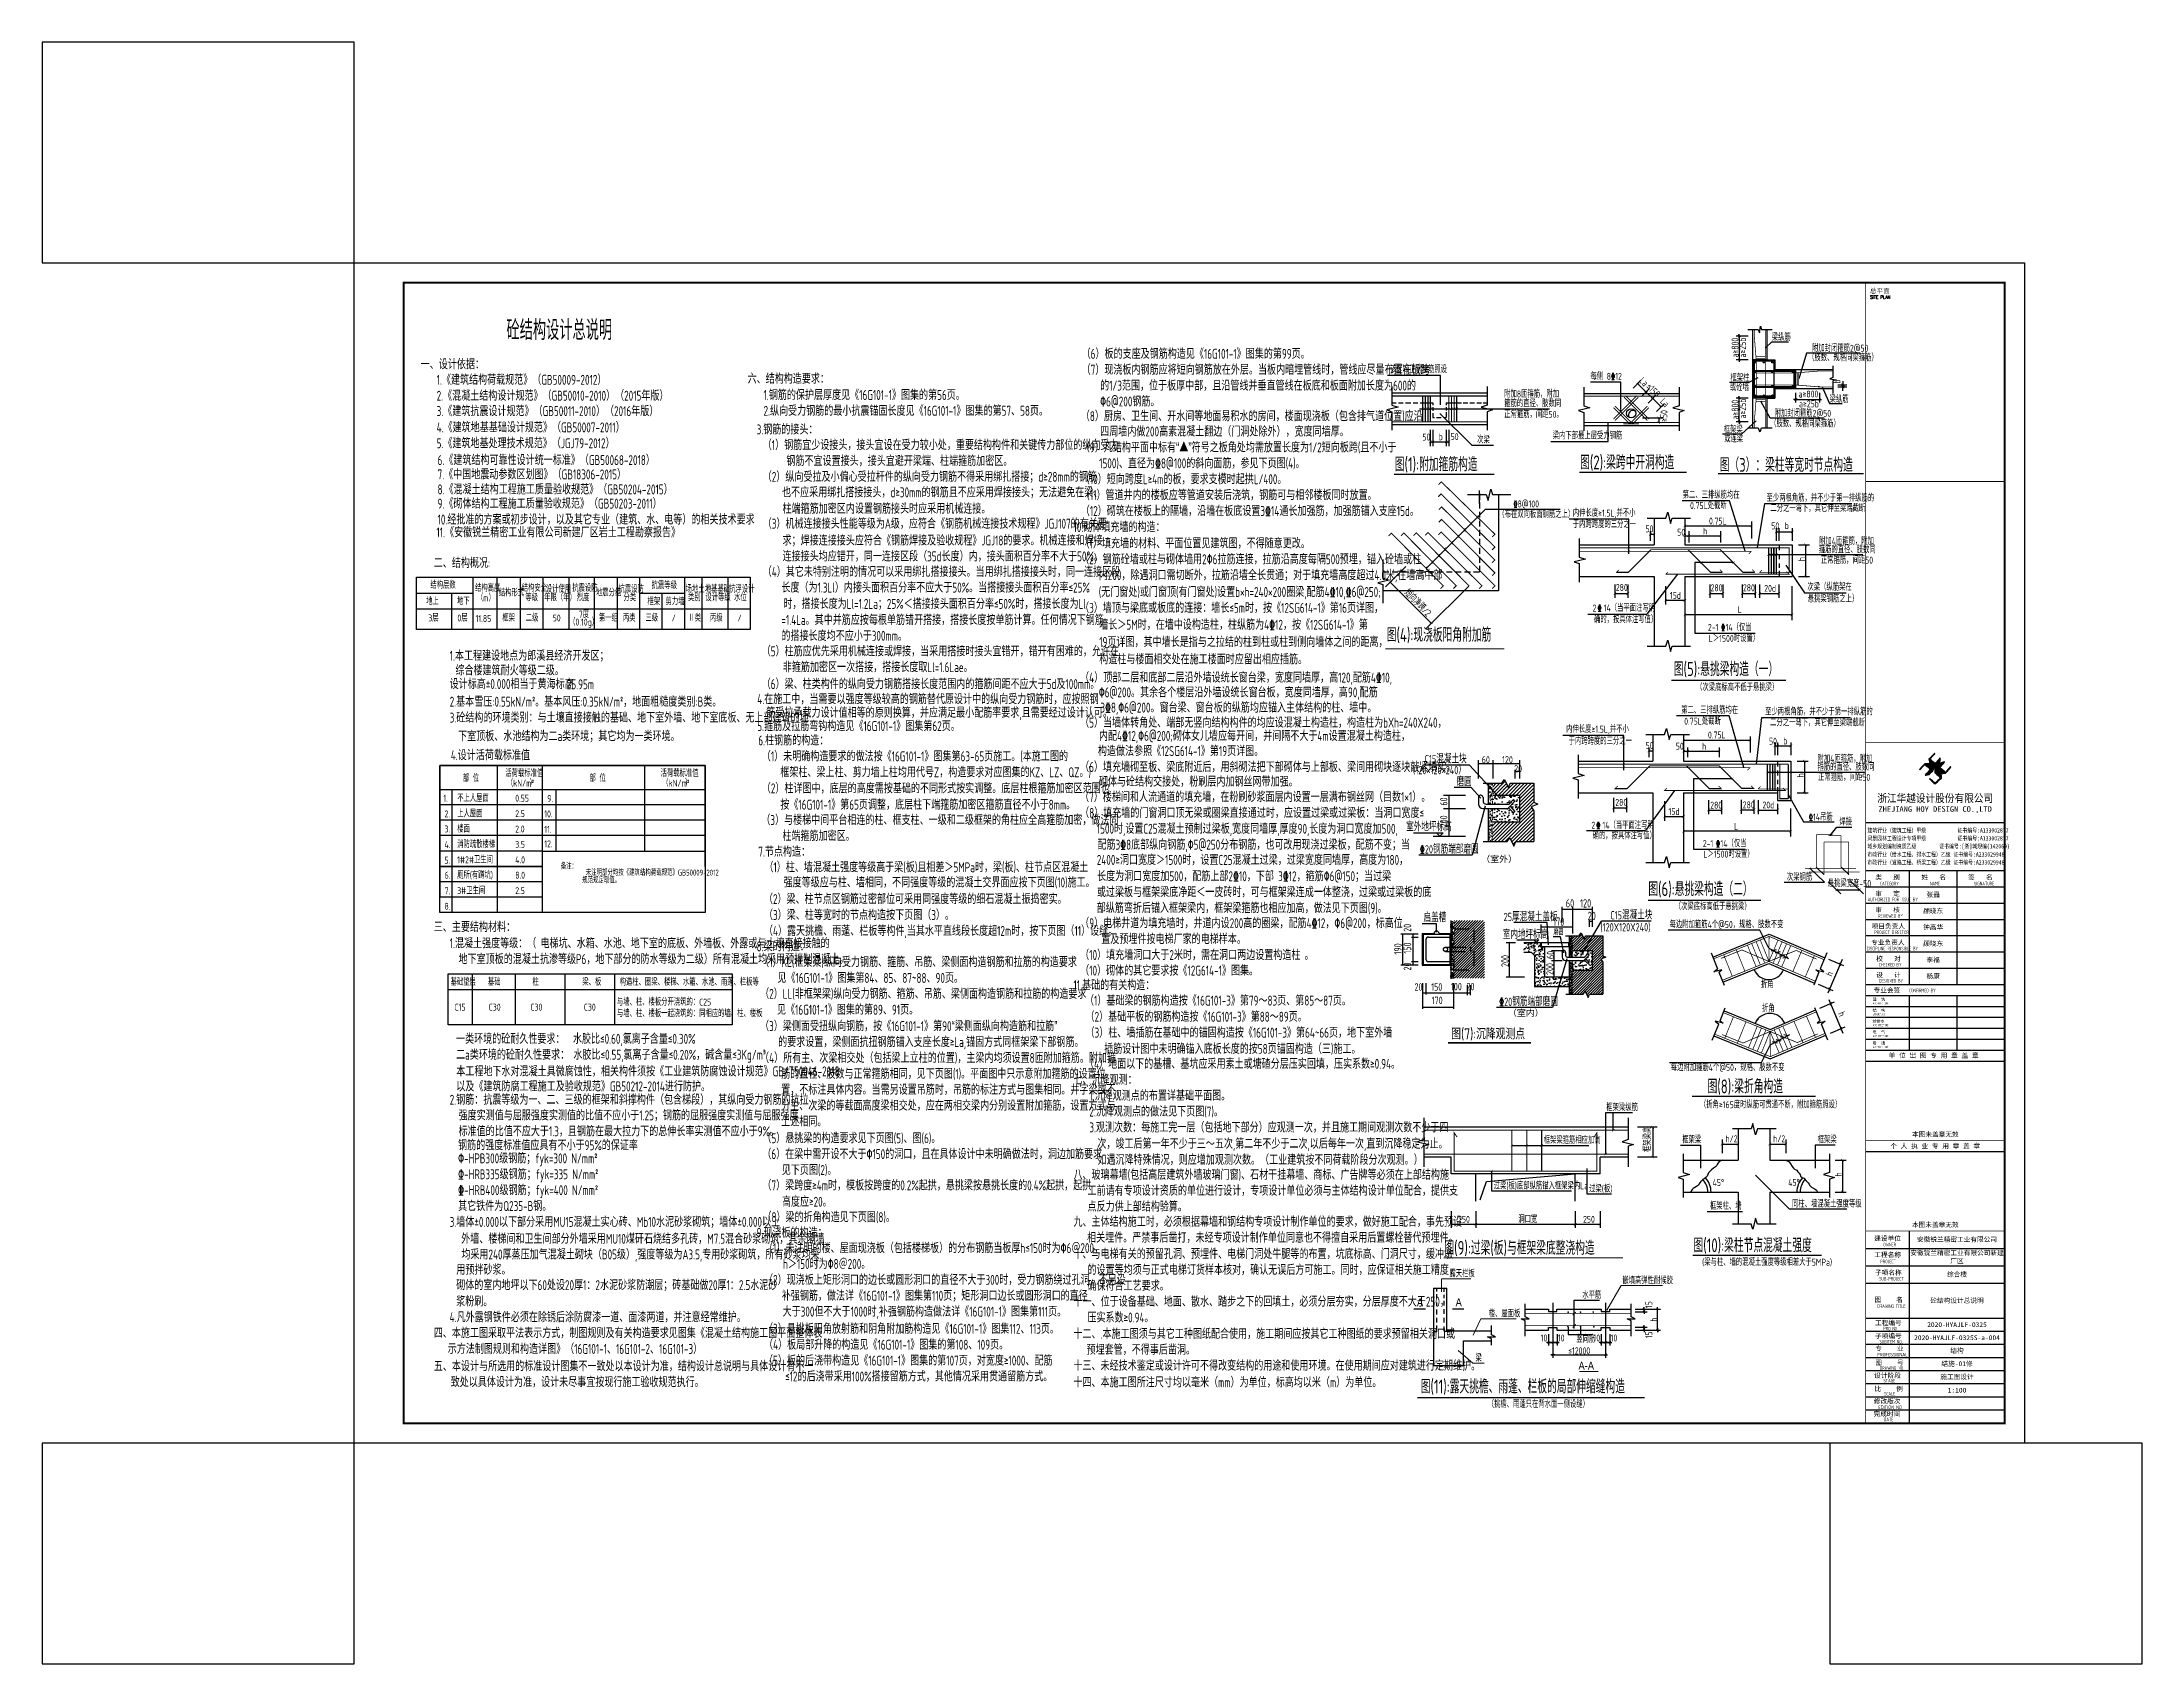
# Model space of a CAD drawing. Extents: x -638872 to -278819, y -139534 to 213996.
# Drawn here: x -638872 to -533145, y 102652 to 184296 of the extents above; entities that cross this region are included whole.
import ezdxf
from ezdxf.enums import TextEntityAlignment as Align

# ---------------------------------------------------------------- set-up
doc = ezdxf.new("R2010")
doc.units = 0
doc.header["$LTSCALE"] = 1000
doc.header["$MEASUREMENT"] = 0
doc.linetypes.add('HIDDEN', pattern=[0.375, 0.25, -0.125])
doc.linetypes.add('HIDDENX2', pattern=[19.05, 12.7, -6.35])
doc.layers.get('0').update_dxf_attribs({"linetype": 'CONTINUOUS'})
doc.layers.add('COLU_HATCH', color=251, linetype='CONTINUOUS', lineweight=0)
doc.layers.add('DIM', color=3, linetype='CONTINUOUS', lineweight=0)
for name, color, linetype in [('NUM', 7, 'CONTINUOUS'), ('PDIM', 3, 'CONTINUOUS'), ('PUB_TITLE', 171, 'CONTINUOUS'), ('TK', 4, 'CONTINUOUS'), ('图形', 2, 'CONTINUOUS'), ('文字', 165, 'CONTINUOUS'), ('沉降观测-室内', 6, 'CONTINUOUS'), ('沉降观测-室外', 9, 'CONTINUOUS'), ('砌体-小孔砖', 50, 'CONTINUOUS'), ('结构说明修改', 6, 'CONTINUOUS'), ('表格', 7, 'CONTINUOUS'), ('阳角加筋', 7, 'CONTINUOUS')]:
    doc.layers.add(name, color=color, linetype=linetype)
doc.styles.add('-宋体', font='', dxfattribs={"width": 0.8})
doc.styles.add('HS', font='天和字符.shx', dxfattribs={"width": 0.7, "bigfont": '天和汉字.shx'})
doc.styles.add('HT', font='simhei.ttf', dxfattribs={"width": 0.8})
doc.styles.add('ROMANS', font='romans', dxfattribs={"width": 0.65, "height": 231.275})
doc.styles.add('TSSD_REIN', font='tssdeng.shx', dxfattribs={"width": 0.7, "bigfont": 'tssdchn.shx'})
doc.styles.add('图签宋体', font='', dxfattribs={"height": 300})
doc.styles.add('图签黑体', font='simhei.ttf', dxfattribs={"height": 550})
doc.styles.get('-宋体').set_extended_font_data('SimSun')
doc.styles.get('图签宋体').set_extended_font_data('NSimSun')
pattern_1 = [(50, (-69297.32, 10383.48), (320.6682, -28.0548), [33.5305, -368.8358]), (355, (-69297.32, 10383.5), (-62.0321, 336.2853), [26.8244, -295.0687]), (100.4514, (-69270.6, 10381.15), (258.6363, 308.2303), [28.4966, -313.4622]), (46.1842, (-69297.32, 10472.9), (477.1354, -73.9992), [50.2958, -553.2537]), (96.6356, (-69257.56, 10466.73), (417.863, 435.5025), [42.745, -470.1932]), (351.1842, (-69297.3, 10472.9), (417.8628, 435.5028), [40.2366, -442.603]), (21, (-69252.62, 10450.55), (266.8615, -180.0003), [33.5305, -368.8358]), (326, (-69252.6, 10450.55), (108.7799, 324.1955), [26.8244, -295.0687]), (71.4514, (-69230.38, 10435.55), (375.6415, 144.1949), [28.4966, -313.4622]), (37.5, (-69297.32, 10383.48), (5.43635, 148.8281), [0, -291.49207, 0, -299.5394, 0, -296.18634]), (7.5, (-69297.32, 10383.48), (117.61148, 176.3311), [0, -170.78216, 0, -284.78596, 0, -112.8861]), (327.5, (-69397.02, 10383.48), (238.65798, -10.08369), [0, -111.76843, 0, -348.7175, 0, -462.7213]), (317.5, (-69441.73, 10383.48), (260.7272, 44.7543), [0, -145.29896, 0, -231.5842, 0, -328.5992])]

msp = doc.modelspace()

# ---------------------------------------------------------------- texts
at = {"layer": '图形', "color": 3, "linetype": 'Continuous', "style": 'TSSD_REIN', "width": 0.7}
for s, rotation, p in [('a≥800', 90, (-553457.81, 168414.37)), ('a\x9325b', 90, (-553078.4, 168413.99)), ('La', 315, (-558490.97, 167213.65)), ('b', 90, (-548326.9, 167098.48)), ('≤150', 315, (-558142.87, 166904.48)), ('La', 315, (-557437.01, 166170.2)), ('a≥800', 90, (-553457.81, 165291.12)), ('a\x9325b', 90, (-553078.4, 165345.14)), ('≥50', 90, (-557037.49, 165175.39)), ('h', 90, (-550104.44, 158164.72)), ('h', 90, (-550169.07, 147276.49)), ('h', 67, (-548761.65, 137229.28)), ('h', 293, (-548458.19, 135398.08)), ('框架梁高', 90, (-557864.99, 128422.79)), ('h', 90, (-548253.26, 127187.76))]:
    msp.add_text(s, height=350, rotation=rotation, dxfattribs=at).set_placement(p)
for s, height, p in [('梁纵筋', 350, (-551785.23, 169260.1)), ('（肢数、规格同梁箍筋）', 350, (-549954.15, 168232.37)), ('附加封闭箍筋2@50', 350, (-549759.67, 168703.58)), ('该区域正常箍筋照设', 350, (-571003.13, 167641.29)), ('每侧 8\x8412', 350, (-560910.01, 167293.31)), ('或砼墙', 350, (-553896.83, 166738.91)), ('框架柱', 350, (-553865.54, 167207.68)), ('箍筋的直径、肢数同', 350, (-565253.94, 165928.7)), ('附加8匝箍筋，附加', 350, (-565255.61, 166402.02)), ('a\x93800', 350, (-550435.06, 166401.54)), ('梁纵筋', 350, (-548873.49, 166136.05)), ('正常箍筋，间距50。', 350, (-565253.94, 165377.53)), ('框架梁', 350, (-554204.13, 164601.82)), ('（肢数、规格同梁箍筋）', 350, (-551865.42, 164910.67)), ('附加封闭箍筋2@50', 350, (-551639, 165429.89)), ('50', 350, (-569372.89, 164236.47)), ('b', 350, (-568558.57, 164251.51)), ('50', 350, (-567952.89, 164261.3)), ('次梁', 350, (-566616.55, 164096.49)), ('梁内下部最上层受力钢筋', 350, (-562813.76, 164303.28)), ('或连梁', 350, (-554182.49, 164147.74)), ('图(1):附加箍筋构造', 700, (-570763.56, 162691.31)), ('图(2):梁跨中开洞构造', 700, (-561432.86, 162785.7)), ('图（3）：梁柱等宽时节点构造', 700, (-554406.34, 162660.66)), ('内伸长度≥1.5L,并不小', 350, (-561802.08, 160408.6)), ('第二、三排纵筋均在', 350, (-556272.38, 161319.82)), ('0.75L处截断', 350, (-555900.17, 160787.61)), ('至少两根角筋，并不少于第一排纵筋的', 350, (-552046.46, 161167.62)), ('二分之一弯下，其它伸至梁端截断', 350, (-551854.04, 160650.51)), ('于内跨跨度的三分之一', 350, (-561802.08, 159841.79)), ('50', 350, (-558140.52, 159619.3)), ('50', 350, (-556543.9, 159443.55)), ('h', 350, (-555248.27, 159503.61)), ('0.75L', 350, (-554944.53, 160008.26)), ('50', 350, (-551809.47, 159764)), ('b', 350, (-551134.23, 159775.25)), ('箍筋的直径、肢数同', 350, (-549418.57, 158569.26)), ('附加4匝箍筋，附加', 350, (-549404.06, 158992.99)), ('正常箍筋，间距50', 350, (-549312.56, 158040.47)), ('280', 350, (-559638.33, 156663.07)), ('15d', 350, (-556914.14, 156266.09)), ('280', 350, (-554866.64, 156647.09)), ('280', 350, (-553238.8, 156647.09)), ('20d', 350, (-552164.03, 156620.65)), ('次梁（纵筋架在', 350, (-549988.62, 156684.19)), ('悬挑梁钢筋之上）', 350, (-549976.63, 156091.55)), ('2  14（当平面注写明', 350, (-560800.71, 155628.74)), ('确的，按具体注写值）', 350, (-560734.32, 155048.76)), ('L', 350, (-553495.48, 155548.38)), ('2-1  14（仅当', 350, (-555000.24, 154655.01)), ('L＞1500时设置）', 350, (-554957.83, 154099.45)), ('图(5):悬挑梁构造（一）', 700, (-556716.43, 152379.92)), ('（次梁底标高不低于悬挑梁）', 350, (-555592.93, 151636.41)), ('第二、三排纵筋均在', 350, (-556344.39, 150488.6)), ('0.75L处截断', 350, (-556194.55, 149930.19)), ('至少两根角筋，并不少于第一排纵筋的', 350, (-552119.55, 150408.12)), ('二分之一弯下，其它伸至梁端截断', 350, (-551867.95, 149860.74)), ('内伸长度≥1.5L,并不小', 350, (-562136.14, 149529.98)), ('于内跨跨度的三分之一', 350, (-562011.21, 148931.87)), ('0.75L', 350, (-554997.61, 149239.79)), ('50', 350, (-551924.38, 148923.93)), ('b', 350, (-551205.95, 148946.12)), ('50', 350, (-558137.69, 148709.75)), ('50', 350, (-556618.27, 148674.46)), ('h', 350, (-555296.32, 148674.22)), ('附加4匝箍筋，附加', 350, (-549484.19, 148034.77)), ('箍筋的直径、肢数同', 350, (-549484.19, 147626.94)), ('正常箍筋，间距50', 350, (-549457.57, 147110.77)), ('280', 350, (-559662.83, 145848.05)), ('280', 350, (-554883.59, 145707.22)), ('280', 350, (-553248.18, 145719.62)), ('20d', 350, (-552251.16, 145716.62)), ('2  14（当平面注写明', 350, (-560865.34, 144695.27)), ('15d', 350, (-556983.54, 145387.57)), ('L', 350, (-553678.98, 144637.68)), ('\x8314吊筋', 350, (-549920.38, 145112.18)), ('焊接', 350, (-548378.63, 144866.23)), ('确的，按具体注写值）', 350, (-560804.23, 144169.61)), ('2-1  14（仅当', 350, (-555257.35, 143774)), ('L＞1500时设置）', 350, (-555229.55, 143242.13)), ('图(6):悬挑梁构造（二）', 700, (-557999.86, 141307.28)), ('次梁钢筋', 350, (-551024.7, 142083.14)), ('悬挑梁宽度-50', 350, (-548966.98, 141765.44)), ('（次梁底标高低于悬挑梁）', 350, (-556669.15, 140605.57)), ('每边附加箍筋4个@50，规格、肢数不变 ', 350, (-556927, 139696.95)), ('折角', 350, (-552332.52, 136676.99)), ('折角', 350, (-552275.68, 135474.71)), ('每边附加箍筋4个@50，规格、肢数不变 ', 350, (-556870.16, 132504.36)), ('图(8):梁折角构造', 700, (-555016.12, 131374.82)), ('框架梁纵筋', 350, (-560116.99, 130489.8)), ('（折角\x93165度时纵筋可贯通不断，附加箍筋照设）', 350, (-555402.66, 130629.84)), ('框架梁箍筋相应加高', 350, (-563266.88, 128842.11)), ('框架梁', 350, (-556291.92, 128867.39)), ('h/2', 350, (-554113.23, 128915.07)), ('h/2', 350, (-551713.23, 128915.07)), ('框架梁', 350, (-549473.82, 128867.39)), ('过梁(板)底部纵筋锚入框架梁内La', 350, (-565783.98, 126544.76)), ('45%%d', 350, (-554761.66, 126712.18)), ('45%%d', 350, (-550957.54, 126712.18)), ('过梁(板)', 350, (-560979.8, 126392.14)), ('框架柱、墙', 350, (-554897.57, 125523.95)), ('同柱、墙混凝土强度等级', 350, (-550764.54, 125635.02)), ('250', 350, (-567577.76, 124860.33)), ('洞口宽', 350, (-564544.53, 124860.33)), ('250', 350, (-561285.21, 124860.33)), ('图(9):过梁(板)与框架梁底整浇构造', 700, (-568267.79, 123246.04)), ('图(10):梁柱节点混凝土强度', 700, (-555726.06, 123376.96)), ('(梁与柱、墙的混凝土强度等级相差大于5MPa)', 350, (-555290.67, 122700.34)), ('露天栏板', 350, (-568011.44, 122121.59)), ('嵌填高弹性耐候胶', 350, (-559306.73, 121776.23)), ('水平筋', 350, (-561325.48, 121039.29)), ('楼、屋面板', 350, (-566035.01, 120108.27)), ('竖向筋', 350, (-561631.82, 118836.14)), ('梁', 350, (-566701.51, 117875.44))]:
    msp.add_text(s, height=height, dxfattribs=at).set_placement(p)
at = {"layer": '图形', "color": 2, "linetype": 'Continuous', "style": 'TSSD_REIN', "width": 0.7}
for p in [(-560556.6, 155628.74), (-554338.72, 154655.01), (-560621.22, 144695.27), (-554595.83, 143774)]:
    msp.add_text('\x84', height=350, dxfattribs=at).set_placement(p)
at = {"layer": '图形', "color": 3, "linetype": 'Continuous', "char_height": 350, "attachment_point": 5, "rotation": 90, "style": 'TSSD_REIN'}
for s, insert in [('\\A1;15', (-557971.71, 120737.02)), ('\\A1;h', (-557730.02, 119989.36)), ('\\A1;15', (-557971.71, 119218.32))]:
    msp.add_mtext(s, dxfattribs=dict(at, insert=insert))
at = {"layer": '图形', "color": 3, "linetype": 'Continuous', "char_height": 350, "attachment_point": 5, "style": 'TSSD_REIN'}
for s, insert in [('\\A1;10', (-563251.59, 119063.96)), ('\\A1;10', (-562386.49, 119063.96)), ('\\A1;≤12000', (-561482.11, 118416.78)), ('\\A1;10', (-560592.86, 119063.96)), ('\\A1;10', (-559727.76, 119063.96))]:
    msp.add_mtext(s, dxfattribs=dict(at, insert=insert))
at = {"layer": '文字', "linetype": 'Continuous', "style": 'TSSD_REIN', "width": 0.7}
for s, height, p in [('砼结构设计总说明', 1000, (-615488.92, 169296.39)), ('一、设计依据：', 500, (-619803.38, 167823.9)), ('（6）板的支座及钢筋构造见《16G101-1》图集的第99页。', 500, (-586530.2, 168350.14)), ('（7）现浇板内钢筋应将短向钢筋放在外层。当板内暗埋管线时，管线应尽量布置在板跨', 500, (-586530.2, 167550.14)), ('1.《建筑结构荷载规范》（GB50009-2012）', 500, (-619003.38, 167041.18)), ('六、结构构造要求：', 500, (-603346.44, 167095.66)), ('的1/3范围，位于板厚中部，且沿管线并垂直管线在板底和板面附加长度为600的', 500, (-585598.77, 166750.14)), ('2.《混凝土结构设计规范》（GB50010-2010）（2015年版）', 500, (-619003.38, 166241.18)), ('3.《建筑抗震设计规范》（GB50011-2010）（2016年版）', 500, (-619003.38, 165465.63)), ('1.钢筋的保护层厚度见《16G101-1》图集的第56页。', 500, (-602546.44, 166278.51)), ('2.纵向受力钢筋的最小抗震锚固长度见《16G101-1》图集的第57、58页。', 500, (-602546.44, 165482.34)), ('\x826@200钢筋。', 500, (-585598.77, 165950.14)), ('4.《建筑地基基础设计规范》（GB50007-2011）', 500, (-619003.38, 164646.57)), ('3.钢筋的接头：', 500, (-602892.75, 164542.12)), ('（8）厨房、卫生间、开水间等地面易积水的房间，楼面现浇板（包含排气道位置)应沿', 500, (-586570.8, 165212.05)), ('四周墙内做200高素混凝土翻边（门洞处除外），宽度同墙厚。', 500, (-585593.62, 164438.87)), ('5.《建筑地基处理技术规范》（JGJ79-2012）', 500, (-619003.38, 163850.08)), ('（1）钢筋宜少设接头，接头宜设在受力较小处，重要结构构件和关键传力部位的纵向受力', 500, (-602584.78, 163760.27)), ('（9）凡结构平面中标有“▲”符号之板角处均需放置长度为1/2短向板跨(且不小于', 500, (-586570.8, 163638.87)), ('7.《中国地震动参数区划图》（GB18306-2015）', 500, (-618957.34, 162279.4)), ('6.《建筑结构可靠性设计统一标准》（GB50068-2018）', 500, (-618957.34, 163000.16)), ('      钢筋不宜设置接头，接头宜避开梁端、柱端箍筋加密区。', 500, (-602670, 162960.27)), ('1500)、直径为\x848@100的斜向面筋，参见下页图(4)。', 500, (-585647.93, 162838.87)), ('8.《混凝土结构工程施工质量验收规范》（GB50204-2015）', 500, (-618957.34, 161524.24)), ('（2）纵向受拉及小偏心受拉杆件的纵向受力钢筋不得采用绑扎搭接；d≥28mm的钢筋', 500, (-602584.78, 162160.27)), ('也不应采用绑扎搭接接头，d≥30mm的钢筋且不应采用焊接接头；无法避免在梁、', 500, (-601613.89, 161378.69)), ('（10）短向跨度L≥4m的板，要求支模时起拱L/400。', 500, (-586570.8, 162038.87)), ('（11）管道井内的楼板应等管道安装后浇筑，钢筋可与相邻楼板同时放置。', 500, (-586570.8, 161238.87)), ('9.《砌体结构工程施工质量验收规范》（GB50203-2011）', 500, (-618957.34, 160810.47)), ('柱端箍筋加密区内设置钢筋接头时应采用机械连接。', 500, (-601587.99, 160553.87)), ('（12）砌筑在楼板上的隔墙，沿墙在板底设置3\x8414通长加强筋，加强筋锚入支座15d。', 500, (-586570.8, 160438.87)), ('10.经批准的方案或初步设计，以及其它专业（建筑、水、电等）的相关技术要求', 500, (-618957.34, 160008.25)), ('（3）机械连接接头性能等级为A级，应符合《钢筋机械连接技术规程》JGJ107的有关要', 500, (-602584.78, 159799.92)), ('10.砌体填充墙的构造：', 500, (-586941.52, 159629.2)), ('连接接头均应错开，同一连接区段（35d长度）内，接头面积百分率不大于50%%%。', 500, (-601587.99, 158153.87)), ('求；焊接连接接头应符合《钢筋焊接及验收规程》JGJ18的要求。机械连接和焊接', 500, (-601587.99, 158953.87)), ('二、结构概况:', 500, (-619147.97, 157821.15)), ('（4）其它未特别注明的情况可以采用绑扎搭接接头。当用绑扎搭接接头时，同一连接区段', 500, (-602584.78, 157376.2)), ('长度（为1.3Ll）内接头面积百分率不应大于50%%%。当搭接接头面积百分率≤25%%%', 500, (-601646.54, 156583.92)), ('=1.4La。其中并筋应按每根单筋错开搭接，搭接长度按单筋计算。任何情况下钢筋', 500, (-601646.54, 154955.23)), ('时，搭接长度为Ll=1.2La；25%%%＜搭接接头面积百分率≤50%%%时，搭接长度为Ll', 500, (-601542.95, 155763.87)), ('的搭接长度均不应小于300mm。', 500, (-601646.54, 154155.23)), ('（5）柱筋应优先采用机械连接或焊接，当采用搭接时接头宜错开，错开有困难的，允许在', 500, (-602636.58, 153378.11)), ('设计标高±0.000相当于黄海标高', 500, (-618347.97, 151730.57)), ('（6）梁、柱类构件的纵向受力钢筋搭接长度范围内的箍筋间距不应大于5d及100mm。', 500, (-602636.58, 151726.37)), ('     非箍筋加密区一次搭接，搭接长度取Ll=1.6Lae。', 500, (-602636.58, 152578.11)), ('4.在施工中，当需要以强度等级较高的钢筋替代原设计中的纵向受力钢筋时，应按照钢', 500, (-602860.71, 150967.51)), ('3.砼结构的环境类别：与土壤直接接触的基础、地下室外墙、地下室底板、无上部建筑的地', 500, (-618347.97, 150039.17)), ('5.箍筋及拉筋弯钩构造见《16G101-1》图集第62页。', 500, (-602860.71, 149612.69)), ('筋受拉承载力设计值相等的原则换算，并应满足最小配筋率要求,且需要经过设计认可。', 500, (-602406.74, 150286.25)), ('  下室顶板、水池结构为二a类环境；其它均为一类环境。', 500, (-618347.97, 149104.34)), ('6.柱钢筋的构造：', 500, (-602808.41, 148888.87)), (' 4.设计活荷载标准值', 500, (-618502.08, 148147.19)), ('（1）未明确构造要求的做法按《16G101-1》图集第63-65页施工。(本施工图的', 500, (-602632.13, 148088.87)), ('部 位', 350, (-617683.7, 147058.46)), ('活荷载标准值', 350, (-615545.48, 147311.25)), ('（kN/m\x8c2', 350, (-615467.88, 146814.31)), ('）', 350, (-614321.44, 146814.31)), ('部 位', 350, (-611305.08, 147058.46)), ('活荷载标准值', 350, (-607729.18, 147311.25)), ('（kN/m\x8c2', 350, (-607645.13, 146814.31)), ('）', 350, (-606498.69, 146814.31)), ('（2）柱详图中，底层的高度需按基础的不同形式按实调整。底层柱根箍筋加密区范围也', 500, (-602632.13, 146477.08)), ('框架柱、梁上柱、剪力墙上柱均用代号Z，构造要求对应图集的KZ、LZ、QZ。)', 500, (-601699.93, 147288.87)), ('1.', 350, (-618667.85, 146055.95)), ('9.', 350, (-613433.91, 146041.79)), ('按《16G101-1》第65页调整，底层柱下端箍筋加密区箍筋直径不小于8mm。', 500, (-601699.93, 145656.16)), ('2.', 350, (-618606.47, 145266.45)), ('3.', 350, (-618606.47, 144507.06)), ('10.', 350, (-613585.3, 145266.89)), ('（3）与楼梯中间平台相连的柱、框支柱、一级和二级框架的角柱应全高箍筋加密，做法同', 500, (-602655.47, 144884.2)), ('（8）填充墙的门窗洞口顶无梁或圈梁直接通过时，应设置过梁或过梁板：当洞口宽度≤', 500, (-586606.46, 145243.12)), ('1500时,设置C25混凝土预制过梁板,宽度同墙厚,厚度90,长度为洞口宽度加500,', 500, (-585767.57, 144443.12)), ('4.', 350, (-618606.47, 143716.84)), ('11.', 350, (-613585.3, 144491.55)), ('12.', 350, (-613585.3, 143756.21)), ('7.节点构造：', 500, (-602808.41, 143288.87)), ('     柱端箍筋加密区。', 500, (-602655.47, 144084.2)), ('配筋3\x848底部纵向钢筋,\x825@250分布钢筋，也可改用现浇过梁板，配筋不变；当', 500, (-585734.64, 143643.12)), ('5.', 350, (-618606.47, 142935.58)), ('（1）柱、墙混凝土强度等级高于梁(板)且相差＞5MPa时，梁(板)、柱节点区混凝土', 500, (-602500.44, 142507.01)), ('2400≥洞口宽度＞1500时，设置C25混凝土过梁，过梁宽度同墙厚，高度为180，', 500, (-585767.57, 142876.76)), ('7.', 350, (-618606.47, 141391.08)), ('6.', 350, (-618600.41, 142180.48)), ('强度等级应与柱、墙相同，不同强度等级的混凝土交界面应按下页图(10)施工。', 500, (-601534.49, 141742.51)), ('或过梁板与框架梁底净距＜一皮砖时，可与框架梁连成一体整浇，过梁或过梁板的底', 500, (-585760.66, 141252.89)), ('长度为洞口宽度加500，配筋上部2\x8410，下部 3\x8412，箍筋\x826@150；当过梁', 500, (-585754.43, 142055.41)), ('8.', 350, (-618606.47, 140616.08)), ('（2）梁、柱节点区钢筋过密部位可采用同强度等级的细石混凝土振捣密实。', 500, (-602524.54, 140904.24)), ('（3）梁、柱等宽时的节点构造按下页图（3）。', 500, (-602524.54, 140104.24)), ('部纵筋弯折后锚入框架梁内，框架梁箍筋也相应加高，做法见下页图(9)。', 500, (-585769.67, 140452.89)), ('三、主要结构材料：', 500, (-619147.97, 139498.13)), ('（4）露天挑檐、雨蓬、栏板等构件,当其水平直线段长度超12m时，按下页图（11）设缝。', 500, (-602524.54, 139304.24)), ('1.混凝土强度等级：（ 电梯坑、水箱、水池、地下室的底板、外墙板、外露或与土壤直接接触的', 500, (-618347.97, 138678.76)), ('8.梁的构造：', 500, (-602892.75, 138522.39)), ('地下室顶板的混凝土抗渗等级P6，地下部分的防水等级为二级）所有混凝土均采用预拌制混凝土。', 500, (-617900.33, 137880.93)), ('（1）KL(框架梁)纵向受力钢筋、箍筋、吊筋、梁侧面构造钢筋和拉筋的构造要求', 500, (-602715.71, 137735.09)), ('见《16G101-1》图集第84、85、87~88、90页。', 500, (-601846.16, 136935.09)), ('基础垫层', 350, (-618303.33, 136802.12)), ('基础', 350, (-616422.07, 136802.12)), ('柱', 350, (-614178.37, 136802.12)), ('梁、板', 350, (-611669.44, 136802.12)), ('构造柱、圈梁、楼梯、水箱、水池、雨蓬、栏板等', 350, (-609788.78, 136802.12)), ('（2）LL(非框架梁)纵向受力钢筋、箍筋、吊筋、梁侧面构造钢筋和拉筋的构造要求', 500, (-602715.71, 136135.09)), ('11.基础的有关构造：', 500, (-586941.52, 136572.66)), ('与墙、柱、楼板分开浇筑的：C25', 350, (-609927.36, 135794.68)), ('与墙、柱、楼板一起浇筑的：同相应的墙、柱、楼板', 350, (-609927.36, 135222.06)), ('见《16G101-1》图集的第89、91页。', 500, (-601869, 135335.09)), ('（1）基础梁的钢筋构造按《16G101-3》第79～83页、第85～87页。', 500, (-586361.13, 135794.01)), ('（2）基础平板的钢筋构造按《16G101-3》第88～89页。', 500, (-586334.18, 134981.72)), ('一类环境的砼耐久性要求：  水胶比≤0.60,氯离子含量≤0.30%%%', 500, (-618025.28, 133868.9)), ('（3）梁侧面受扭纵向钢筋，按《16G101-1》第90“梁侧面纵向构造筋和拉筋”', 500, (-602719.09, 134509.37)), ('（3）柱、墙插筋在基础中的锚固构造按《16G101-3》第64~66页，地下室外墙', 500, (-586334.18, 134181.72)), ('二a类环境的砼耐久性要求： 水胶比≤0.55,氯离子含量≤0.20%%%，碱含量≤3Kg/m\x8c3', 500, (-618025.28, 133068.9)), ('（4）所有主、次梁相交处（包括梁上立柱的位置)，主梁内均须设置8匝附加箍筋。附加箍', 500, (-602719.09, 132909.37)), ('的要求设置，梁侧面抗扭钢筋锚入支座长度≥La,锚固方式同框架梁下部钢筋。', 500, (-601810.86, 133709.37)), ('插筋设计图中未明确锚入底板长度的按58页锚固构造（三)施工。', 500, (-585394.74, 133365.38)), ('     筋的直径、肢数与正常箍筋相同，见下页图(1)。平面图中只示意附加箍筋的设置位', 500, (-602719.09, 132109.37)), ('七、沉降观测：', 500, (-586941.52, 131809.55)), ('（4）地面以下的基槽、基坑应采用素土或塘碴分层压实回填，压实系数\x930.94。', 500, (-586361.13, 132609.55)), ('2.钢筋：抗震等级为一、二、三级的框架和斜撑构件（包含梯段），其纵向受力钢筋的抗拉', 500, (-618347.97, 130803.79)), ('     置，不标注具体内容。当需另设置吊筋时，吊筋的标注方式与图集相同。井字梁或不', 500, (-602719.09, 131309.37)), ('1.沉降观测点的布置详基础平面图。', 500, (-586141.52, 131009.55)), ('强度实测值与屈服强度实测值的比值不应小于1.25；钢筋的屈服强度实测值与屈服强度', 500, (-617900.33, 130015.81)), ('     分主、次梁的等截面高度梁相交处，应在两相交梁内分别设置附加箍筋，设置方式与', 500, (-602719.09, 130509.37)), ('     上述相同。', 500, (-602719.09, 129709.37)), ('2.沉降观测点的做法见下页图(7)。', 500, (-586141.52, 130209.55)), ('  钢筋的强度标准值应具有不小于95%%%的保证率', 500, (-618347.97, 128514.15)), ('标准值的比值不应大于1.3，且钢筋在最大拉力下的总伸长率实测值不应小于9%%%。', 500, (-617900.33, 129215.81)), ('（5）悬挑梁的构造要求见下页图(5)、图(6)。', 500, (-602604.02, 128867.45)), ('3.观测次数：每施工完一层（包括地下部分）应观测一次，并且施工期间观测次数不少于四', 500, (-586141.52, 129409.55)), ('次，竣工后第一年不少于三～五次,第二年不少于二次,以后每年一次,直到沉降稳定为止。', 500, (-585737.45, 128588.19)), ('  \x82-HPB300级钢筋；fyk=300 N/mm\x8c2', 500, (-618347.97, 127853.77)), ('（6）在梁中需开设不大于\x82150的洞口，且在具体设计中未明确做法时，洞边加筋要求', 500, (-602606.11, 128067.45)), ('如遇沉降特殊情况，则应增加观测次数。（工业建筑按不同荷载阶段分次观测。）', 500, (-585737.45, 127780.05)), ('  \x83-HRB335级钢筋；fyk=335 N/mm\x8c2', 500, (-618347.97, 127053.77)), ('（7）梁跨度≥4m时，模板按跨度的0.2%%%起拱，悬挑梁按悬挑长度的0.4%%%起拱，起拱', 500, (-602600.92, 126493.17)), ('见下页图(2)。', 500, (-601626.28, 127267.45)), ('八、玻璃幕墙(包括高层建筑外墙玻璃门窗)、石材干挂幕墙、商标、广告牌等必须在上部结构施', 500, (-586941.52, 127025.09)), ('  其它铁件为Q235-B钢。', 500, (-618347.97, 125453.77)), ('  \x84-HRB400级钢筋；fyk=400 N/mm\x8c2', 500, (-618347.97, 126253.77)), ('高度应≥20。', 500, (-601616.94, 125667.78)), (' 点反力供上部结构验算。', 500, (-586445.92, 125425.09)), (' 工前请有专项设计资质的单位进行设计，专项设计单位必须与主体结构设计单位配合，提供支', 500, (-586445.92, 126225.09)), ('（8）梁的折角构造见下页图(8)。', 500, (-602600.92, 124893.17)), ('九、主体结构施工时，必须根据幕墙和钢结构专项设计制作单位的要求，做好施工配合，事先预设', 500, (-586941.52, 124660.59)), ('9.现浇板的构造：', 500, (-602892.75, 124111.32)), ('（1）未注明的楼、屋面现浇板（包括楼梯板）的分布钢筋当板厚h≤150时为\x826＠200，', 500, (-602519.19, 123336.4)), (' 相关埋件。严禁事后凿打，未经专项设计制作单位同意也不得擅自采用后置螺栓替代预埋件。', 500, (-586468.45, 123860.59)), ('h＞150时为\x828＠200。', 500, (-601566.89, 122538.13)), ('十、与电梯有关的预留孔洞、预埋件、电梯门洞处牛腿等的布置，坑底标高、门洞尺寸，缓冲墩', 500, (-586941.52, 123040.63)), (' 的设置等均须与正式电梯订货样本核对，确认无误后方可施工。同时，应保证相关施工精度，', 500, (-586450.86, 122240.63)), ('砌体的室内地坪以下60处设20厚1：2水泥砂浆防潮层；砖基础做20厚1：2.5水泥砂', 500, (-618016.97, 121472.74)), ('（2）现浇板上矩形洞口的边长或圆形洞口的直径不大于300时，受力钢筋绕过孔洞，不另设', 500, (-602519.19, 121738.13)), (' 确保符合工艺要求。', 500, (-586450.86, 121440.63)), ('浆粉刷。', 500, (-618016.97, 120649.29)), ('补强钢筋，做法详《16G101-1》图集第110页；矩形洞口边长或圆形洞口的直径', 500, (-601627.78, 120938.13)), ('大于300但不大于1000时,补强钢筋构造做法详《16G101-1》图集第111页。', 500, (-601584.92, 120138.13)), ('十一、位于设备基础、地面、散水、踏步之下的回填土，必须分层夯实，分层厚度不大于250，', 500, (-586941.52, 120640.63)), ('四、本施工图采取平法表示方式，制图规则及有关构造要求见图集《混凝土结构施工图平面整体表', 500, (-619147.97, 119061.4)), ('4.凡外露钢铁件必须在除锈后涂防腐漆一道、面漆两道，并注意经常维护。', 500, (-618347.97, 119858.88)), ('（3）悬挑板阳角放射筋和阴角附加筋构造见《16G101-1》图集112、113页。', 500, (-602519.19, 119274.84)), ('十二、.本施工图须与其它工种图纸配合使用，施工期间应按其它工种图纸的要求预留相关洞口或', 500, (-586941.52, 119019.41)), (' 压实系数≥0.94。', 500, (-586450.86, 119840.63)), ('示方法制图规则和构造详图》（16G101-1、16G101-2、16G101-3）', 500, (-618447.44, 118261.4)), ('（4）板局部升降的构造见《16G101-1》图集的第108、109页。', 500, (-602519.19, 118474.84)), (' 预埋套管，不得事后凿洞。', 500, (-586495.47, 118219.41)), ('五、本设计与所选用的标准设计图集不一致处以本设计为准，结构设计总说明与具体设计有不一', 500, (-619144.78, 117391.21)), ('（5）板的后浇带构造见《16G101-1》图集的第107页，对宽度≥1000、配筋', 500, (-602519.19, 117674.84)), ('     ≤12的后浇带采用100%%%搭接留筋方式，其他情况采用贯通留筋方式。', 500, (-602519.19, 116874.84)), ('十三、未经技术鉴定或设计许可不得改变结构的用途和使用环境。在使用期间应对建筑进行定期维护。', 500, (-586941.52, 117420.54)), ('    致处以具体设计为准，设计未尽事宜按现行施工验收规范执行。', 500, (-619144.78, 116591.21)), ('十四、本施工图所注尺寸均以毫米（mm）为单位，标高均以米（m）为单位。', 500, (-586941.52, 116580.36))]:
    msp.add_text(s, height=height, dxfattribs=at).set_placement(p)
at = {"layer": '文字'}
for s, height, style, width, p in [('a\x9325b', 350, 'TSSD_REIN', 0.7, (-550413.62, 165906.61)), ('A', 400, 'HS', 0.875, (-569648.73, 120658.06)), ('A', 400, 'HS', 0.875, (-567701.76, 120658.06)), ('A-A', 400, 'HS', 0.875, (-561515.42, 117468.56))]:
    msp.add_text(s, height=height, dxfattribs=dict(at, style=style, width=width)).set_placement(p)
at = {"layer": '文字', "color": 6, "linetype": 'Continuous', "style": 'TSSD_REIN', "width": 0.7}
for s, p in [('11.《安徽锐兰精密工业有限公司新建厂区岩土工程勘察报告》', (-619011.89, 159365.69)), ('1.本工程建设地点为郎溪县经济开发区；', (-618347.97, 153153.29)), ('综合楼建筑耐火等级二级。', (-618057.62, 152416.78)), ('本工程地下水对混凝土具微腐蚀性，相关构件须按《工业建筑防腐蚀设计规范》GB/T50046-2018', (-618012.54, 132232.01)), ('以及《建筑防腐工程施工及验收规范》GB50212-2014进行防护。', (-618012.54, 131476.41))]:
    msp.add_text(s, height=500, dxfattribs=at).set_placement(p)
at = {"layer": '文字', "color": 2, "linetype": 'Continuous', "style": 'TSSD_REIN', "width": 0.7}
for s, p in [('备注：', (-612752.3, 142653.16)), ('规范规定取值。', (-611673.48, 141954.42)), ('    未注明部分均按《建筑结构荷载规范》GB50009-2012', (-612114.61, 142338.3))]:
    msp.add_text(s, height=300, dxfattribs=at).set_placement(p)
at = {"layer": '沉降观测-室外', "color": 3, "linetype": 'Continuous', "style": 'TSSD_REIN', "width": 0.7}
for s, height, p in [('图(11):露天挑檐、雨蓬、栏板的局部伸缩缝构造', 700, (-569457.67, 116268.17)), ('（挑檐、雨蓬只在背水面一侧设缝）', 350, (-566084.66, 115552.39))]:
    msp.add_text(s, height=height, dxfattribs=at).set_placement(p)
at = {"layer": '砌体-小孔砖', "color": 3, "linetype": 'Continuous', "style": 'TSSD_REIN', "width": 0.7}
for s, p in [('（1）填充墙的材料、平面位置见建筑图，不得随意更改。', (-586581.93, 158810.34)), ('（2）钢筋砼墙或柱与砌体墙用2\x826拉筋连接，拉筋沿高度每隔500预埋，锚入砼墙或柱', (-586606.46, 158009)), ('内200，除遇洞口需切断外，拉筋沿墙全长贯通；对于填充墙高度超过4.0米,在墙高中部', (-585667.81, 157209)), ('(无门窗处)或门窗顶(有门窗处)设置b×h=240×200圈梁,配筋4\x8410,\x846@250;    ', (-585667.81, 156362.06)), ('（3）墙顶与梁底或板底的连接：墙长≤5m时，按《12SG614-1》第16页详图，', (-586606.46, 155563.14)), ('墙长＞5M时，在墙中设构造柱，柱纵筋为4\x8412，按《12SG614-1》第', (-585644.92, 154712.72)), ('19页详图，其中墙长是指与之拉结的柱到柱或柱到侧向墙体之间的距离，', (-585644.92, 153844.76)), ('构造柱与楼面相交处在施工楼面时应留出相应插筋。', (-585644.92, 152973.62)), ('（4）顶部二层和底部二层沿外墙设统长窗台梁，宽度同墙厚，高120,配筋4\x8410,', (-586606.46, 152053.04)), ('\x826@200。其余各个楼层沿外墙设统长窗台板，宽度同墙厚，高90,配筋', (-585666.92, 151308.01)), ('（5）当墙体转角处、端部无竖向结构构件的均应设混凝土构造柱，构造柱为bXh=240X240，', (-586606.46, 149786.46)), ('3\x848,\x826@200。窗台梁、窗台板的纵筋均应锚入主体结构的柱、墙中。', (-585589.1, 150542.58)), ('内配4\x8412,\x826@200;砌体女儿墙应每开间，并间隔不大于4m设置混凝土构造柱，', (-585656.73, 149118.02)), ('（6）填充墙砌至板、梁底附近后，用斜砌法把下部砌体与上部板、梁间用砌块逐块敲紧填实。', (-586606.46, 147551.7)), ('构造做法参照《12SG614-1》第19页详图。', (-585711.13, 148355.16)), ('砌体与砼结构交接处，粉刷层内加钢丝网带加强。', (-585662.06, 146815.64)), ('（7）楼梯间和人流通道的填充墙，在粉刷砂浆面层内设置一层满布钢丝网（目数1×1）。', (-586606.46, 146043.12)), ('（9）电梯井道为填充墙时，井道内设200高的圈梁，配筋4\x8412，\x826@200，标高位', (-586603.48, 139690.43)), ('（10）填充墙洞口大于2米时，需在洞口两边设置构造柱 。', (-586603.48, 138090.43)), ('     置及预埋件按电梯厂家的电梯样本。', (-586603.48, 138890.43)), ('（10）砌体的其它要求按《12G614-1》图集。', (-586603.48, 137305.07))]:
    msp.add_text(s, height=500, dxfattribs=at).set_placement(p)
at = {"layer": '结构说明修改', "style": 'TSSD_REIN', "width": 0.7}
for s, height, p in [('3层', 350, (-619424.15, 155128.07)), ('0层', 350, (-617957.41, 155128.07)), ('11.85', 350, (-617042.81, 155100.66)), ('框架', 350, (-615697.1, 155128.07)), ('二级', 350, (-614517.36, 155128.07)), ('50', 350, (-613159.36, 155128.07)), ('7度', 350, (-611845.71, 155320.31)), ('第一组', 350, (-610837.34, 155128.07)), ('丙类', 350, (-609626.74, 155128.07)), ('三级', 350, (-608490.25, 155128.07)), ('/', 350, (-607170.25, 155128.07)), ('Ⅱ类', 350, (-606329.53, 155128.07)), ('丙级', 350, (-605240.03, 155128.07)), ('/', 350, (-603852.81, 155128.07)), ('（0.10g）', 350, (-612332.98, 154921.04)), ('2.基本雪压:0.55kN/m\x8c2\x8d。基本风压:0.35kN/m\x8c2\x8d，地面粗糙度类别:B类。', 500, (-618347.97, 150839.17)), ('不上人屋面', 350, (-617969.29, 146055.95)), ('0.55', 350, (-615046.39, 146055.95)), ('楼面', 350, (-617969.29, 144505.72)), ('上人屋面', 350, (-617969.29, 145280.62)), ('2.5', 350, (-615046.39, 145280.62)), ('2.0', 350, (-615046.39, 144505.72)), ('消防疏散楼梯', 350, (-617969.29, 143730.82)), ('3.5', 350, (-615046.39, 143730.82)), ('1#2#卫生间', 350, (-617969.29, 142955.92)), ('4.0', 350, (-615046.39, 142955.92)), ('厕所(有蹲坑)', 350, (-617969.29, 142180.92)), ('3#卫生间', 350, (-617969.29, 141405.92)), ('2.5', 350, (-615046.39, 141405.92)), ('8.0', 350, (-615046.39, 142180.92)), ('C15', 350, (-618098.38, 135538.02)), ('C30', 350, (-616380, 135538.02)), ('C30', 350, (-614279.75, 135538.02)), ('C30', 350, (-611590.69, 135538.02)), ('3.墙体%%p0.000以下部分采用MU15混凝土实心砖、Mb10水泥砂浆砌筑；墙体%%p0.000以上', 500, (-618347.97, 124653.07)), ('   外墙、楼梯间和卫生间部分外墙采用MU10煤矸石烧结多孔砖，M7.5混合砂浆砌筑，其余隔墙', 500, (-618403.38, 123804.75)), ('用预拌砂浆。', 500, (-618011.87, 122245.68)), ('   均采用240厚蒸压加气混凝土砌块（B05级）,强度等级为A3.5,专用砂浆砌筑，所有砂浆均采', 500, (-618396.12, 123016.87))]:
    msp.add_text(s, height=height, dxfattribs=at).set_placement(p)
at = {"layer": '结构说明修改', "color": 1, "style": 'TSSD_REIN', "width": 0.7}
msp.add_text('25.95m', height=500, dxfattribs=at).set_placement((-612449.41, 151715.57))
at = {"layer": '表格', "color": 3, "linetype": 'Continuous', "style": 'TSSD_REIN', "width": 0.7}
for s, p in [('结构层数', (-619318.42, 156783.57)), ('结构高度', (-617069.19, 156629.77)), ('（m）', (-616977.12, 156138.99)), ('结构形式', (-615872.29, 156400.58)), ('结构安全', (-614721.42, 156630.2)), ('等级', (-614537.28, 156154.76)), ('年限（年）', (-613585.9, 156154.76)), ('设计使用', (-613509.18, 156584.19)), ('抗震设防', (-612177.47, 156630.2)), ('烈度', (-611948.94, 156154.76)), ('地震分组', (-610981.67, 156400.58)), ('抗震设防', (-609846.14, 156584.19)), ('分类', (-609599.32, 156154.76)), ('抗震等级', (-608177.95, 156767.73)), ('场地土', (-606470.79, 156584.19)), ('类别', (-606348.03, 156154.76)), ('地基基础', (-605504.06, 156584.19)), ('设计等级', (-605471.92, 156154.76)), ('抗浮设计', (-604276.47, 156584.19)), ('水位', (-604029.65, 156154.76)), ('地上', (-619531.96, 155970.72)), ('地下', (-617977.07, 155970.72)), ('框架', (-608389.26, 155955.36)), ('剪力墙', (-607479.03, 155955.36))]:
    msp.add_text(s, height=350, dxfattribs=at).set_placement(p)
at = {"layer": '阳角加筋', "color": 3, "linetype": 'Continuous', "style": 'TSSD_REIN', "width": 0.7}
for s, height, p in [('（布在双向板面钢筋之上）', 350, (-565554.4, 160346.18)), ('\x848@100', 350, (-564792.85, 160868.09)), ('图(4):现浇板阳角附加筋', 700, (-571169.49, 154105.17))]:
    msp.add_text(s, height=height, dxfattribs=at).set_placement(p)
msp.add_text('短向净跨/2', height=350, rotation=315, dxfattribs=at).set_placement((-570323.16, 156532.52))

# ---------------------------------------------------------------- blocks, each defined once
blk = doc.blocks.new('DMTK2')
blk.add_line((-10, 0), (10, 0))
at = {"const_width": 4}
blk.add_lwpolyline([(-6, -6), (6, 6)], dxfattribs=at)
blk = doc.blocks.new('DIMBLK')
blk.add_line((-2, 0), (0, 0))
at = {"const_width": 0.35}
blk.add_lwpolyline([(-0.7, -0.7), (0.7, 0.7)], dxfattribs=at)
blk = doc.blocks.new('_ArchTick')
at = {"color": 0, "linetype": 'ByBlock', "const_width": 0.15}
blk.add_lwpolyline([(-0.5, -0.5), (0.5, 0.5)], dxfattribs=at)
blk = doc.blocks.new('A$C04FD6434')
at = {"layer": '表格', "linetype": 'Continuous'}
h = blk.add_hatch(dxfattribs=at)
h.set_pattern_fill('AR-SAND', color=256, scale=60.674291, style=0)
h.set_pattern_definition([(37.5, (-89821.56, 11843.24), (-3.82208, 116.90867), [0, -92.22492, 0, -103.14629, 0, -98.59572]), (7.5, (-89821.56, 11843.24), (107.37995, 171.2317), [0, -49.75292, 0, -83.12378, 0, -31.854]), (327.5, (-89896.19, 11843.24), (188.94835, 0.34336), [0, -30.33715, 0, -109.21372, 0, -142.58458]), (317.5, (-89896.2, 11843.24), (182.3946, 53.25234), [0, -15.16857, 0, -71.59566, 0, -81.91029])])
h.paths.add_polyline_path([(3415, 2509), (3602, 2509), (3602, 3381), (3415, 3381)])
h.paths.add_polyline_path([(3415, 936), (3602, 936), (3602, 2322), (3415, 2322)])
h = blk.add_hatch(dxfattribs=at)
h.set_pattern_fill('AN33C', color=256, scale=606.742906, style=0)
h.set_pattern_definition([(50, (-89821.56, 11843.24), (435.1925, -38.0744), [45.5057, -500.5629]), (355, (-89821.56, 11843.24), (-84.1864, 456.3872), [36.4046, -400.4503]), (100.4514, (-89785.3, 11840.07), (351.0065, 418.3126), [38.674, -425.413]), (46.1842, (-89821.56, 11964.6), (647.541, -100.4275), [68.2586, -750.8443]), (96.6356, (-89767.6, 11956.2), (567.1, 591.039), [58.011, -638.1194]), (351.1842, (-89821.56, 11964.6), (567.0995, 591.0396), [54.607, -600.6755]), (21, (-89760.9, 11934.26), (362.1691, -244.2862), [45.5057, -500.5629]), (326, (-89760.9, 11934.26), (147.6299, 439.9796), [36.4046, -400.4503]), (71.4514, (-89730.7, 11913.9), (509.7991, 195.693), [38.674, -425.413]), (37.5, (-89821.56, 11843.24), (7.3779, 201.98098), [0, -395.5964, 0, -406.51775, 0, -401.9672]), (7.5, (-89821.56, 11843.24), (159.6156, 239.3065), [0, -231.7758, 0, -386.49523, 0, -153.2026]), (327.5, (-89956.87, 11843.24), (323.89298, -13.685), [0, -151.6857, 0, -473.2595, 0, -627.9789]), (317.5, (-90017.54, 11843.24), (353.8441, 60.738), [0, -197.1914, 0, -314.2928, 0, -445.956])])
h.paths.add_polyline_path([(4722, 1762), (4722, 2882), (3602, 2882), (3602, 2509), (4288, 2509), (4470, 2695), (4535, 2628), (4327, 2415), (4535, 2203), (4470, 2136), (4262, 2349), (4236, 2322), (3602, 2322), (3602, 1762)])
for p, q in [((2624, 4147), (703, 4147)), ((3913, 2744), (2624, 4147)), ((2995, 4349), (2995, 3586)), ((2995, 4214), (4722, 4214)), ((3602, 4349), (3602, 3586)), ((3984, 3381), (4092, 3544)), ((4092, 3544), (4266, 3185)), ((4535, 3952), (4535, 3586)), ((4535, 3886), (4722, 3886)), ((4722, 4349), (4722, 3586)), ((1539, 2882), (2454, 2882)), ((1766, 2882), (1766, 1159)), ((2692, 3208), (1979, 3208)), ((3101, 2759), (2692, 3208)), ((3003, 2746), (3003, 2509)), ((3195, 3381), (3984, 3381)), ((3195, 2791), (3195, 2602)), ((3415, 3381), (3415, 2509)), ((3602, 2942), (4128, 3469)), ((3602, 3091), (3892, 3381)), ((3602, 3239), (3744, 3381)), ((3602, 2882), (4722, 2882)), ((3690, 2882), (4177, 3369)), ((3839, 2882), (4225, 3269)), ((3987, 2882), (4486, 3381)), ((4136, 2882), (4635, 3381)), ((4266, 3185), (4338, 3381)), ((4284, 2882), (4783, 3381)), ((4288, 2509), (4470, 2695)), ((4338, 3381), (5324, 3381)), ((4433, 2882), (4932, 3381)), ((4535, 2628), (4470, 2695)), ((4581, 2882), (5080, 3381)), ((4722, 2874), (5229, 3381)), ((4722, 2726), (5324, 3328)), ((4722, 2577), (5324, 3180)), ((4722, 2429), (5324, 3031)), ((4722, 2280), (5324, 2883)), ((4722, 2882), (4722, 1762)), ((4722, 2132), (5324, 2734)), ((5324, 3381), (5324, 2586)), ((1539, 2322), (2454, 2322)), ((3278, 2419), (2740, 369)), ((3189, 2322), (4236, 2322)), ((3325, 2509), (4288, 2509)), ((3415, 2322), (3415, 936)), ((3971, 936), (5298, 2263)), ((4120, 936), (5324, 2140)), ((4236, 2322), (4535, 2628)), ((4262, 2349), (4470, 2136)), ((4327, 2415), (4535, 2203)), ((4356, 1023), (5324, 1991)), ((4404, 923), (5324, 1843)), ((4535, 2203), (4470, 2136)), ((4722, 1983), (5324, 2586)), ((4722, 1835), (5236, 2349)), ((5488, 2511), (5208, 2388)), ((5208, 2388), (5324, 2227)), ((5324, 2586), (5488, 2511)), ((5324, 2227), (5324, 936)), ((283, 1308), (1527, 1308)), ((1100, 1159), (2454, 1159)), ((1247, 1308), (1387, 1168)), ((1527, 1308), (1387, 1168)), ((3206, 936), (4211, 936)), ((3602, 1762), (4722, 1762)), ((3602, 1012), (4352, 1762)), ((3602, 1160), (4203, 1762)), ((3602, 1309), (4055, 1762)), ((3602, 1457), (3906, 1762)), ((3602, 1606), (3758, 1762)), ((3602, 1754), (3609, 1762)), ((3674, 936), (4500, 1762)), ((3823, 936), (4649, 1762)), ((4211, 936), (4320, 1098)), ((4320, 1098), (4493, 739)), ((4453, 823), (5324, 1694)), ((4493, 739), (4565, 936)), ((4565, 936), (5324, 936)), ((4714, 936), (5324, 1546)), ((4862, 936), (5324, 1397)), ((5011, 936), (5324, 1249)), ((5159, 936), (5324, 1100)), ((5308, 936), (5324, 952)), ((2740, 369), (503, 369))]:
    blk.add_line(p, q, dxfattribs=at)
for points, const_width in [([(2965, 4182), (3024, 4245)], 16.3), ([(3571, 4182), (3631, 4245)], 16.3), ([(4505, 3855), (4564, 3917)], 16.3), ([(4691, 4182), (4751, 4245)], 16.3), ([(4691, 3855), (4751, 3917)], 16.3), ([(1735, 2850), (1795, 2913)], 16.3), ([(3602, 3381), (3602, 2509)], 18.7), ([(1735, 2290), (1795, 2353)], 16.3), ([(3602, 2322), (3602, 936)], 18.7), ([(1735, 1128), (1795, 1190)], 16.3)]:
    blk.add_lwpolyline(points, dxfattribs=dict(at, const_width=const_width))
for centre, radius, start, end in [((3096, 2781), 100, 2.54314, 204.49785), ((3189, 2509), 187, 180, 270), ((3320, 2640), 131, 196.75433, 272.05976)]:
    blk.add_arc(centre, radius, start, end, dxfattribs=at)
blk.add_point((3508, 2835), dxfattribs=at)
at = {"layer": '表格', "linetype": 'Continuous', "style": 'TSSD_REIN', "width": 0.7}
for s, height, p in [('C15混凝土块', 349.9, (748, 4220)), ('60', 300, (3140, 4220)), ('120', 300, (3993, 4220)), ('（120×120×240）', 349.92, (35, 3760)), ('磨圆', 349.9, (2085, 3266)), ('20', 300, (4499, 3845)), ('室外地坪标高', 349.9, (-33, 1374)), ('\x8420钢筋端部磨圆', 349.9, (544, 436))]:
    blk.add_text(s, height=height, dxfattribs=at).set_placement(p)
for s, p in [('60', (1694, 2446, -8)), ('200', (1694, 1535, -8))]:
    blk.add_text(s, height=300, rotation=90, dxfattribs=at).set_placement(p)
at = {"layer": '表格', "linetype": 'Continuous', "style": '-宋体'}
blk.add_text('（室外）', height=268.3, dxfattribs=at).set_placement((3118, 67))
blk = doc.blocks.new('A$C5D690571')
at = {"layer": '沉降观测-室内', "linetype": 'Continuous'}
h = blk.add_hatch(dxfattribs=at)
h.set_pattern_fill('AN33C', color=256, scale=240.732003, style=0)
h.set_pattern_definition([(50, (-74270.64, 15278.55), (172.66748, -15.10645), [18.0549, -198.6039]), (355, (-74270.64, 15278.55), (-33.4019, 181.0767), [14.44392, -158.88312]), (100.4514, (-74256.25, 15277.29), (139.26572, 165.97016), [15.3443, -168.78735]), (46.1842, (-74270.64, 15326.7), (256.9191, -39.8457), [27.08235, -297.90585]), (96.6356, (-74249.23, 15323.38), (225.0032, 234.50135), [23.0165, -253.181]), (351.1842, (-74270.64, 15326.7), (225.003, 234.5015), [21.6659, -238.3247]), (21, (-74246.57, 15314.66), (143.69463, -96.92325), [18.0549, -198.6039]), (326, (-74246.57, 15314.66), (58.5738, 174.56682), [14.44392, -158.88312]), (71.4514, (-74234.6, 15306.58), (202.26848, 77.6434), [15.3443, -168.78735]), (37.5, (-74270.64, 15278.55), (2.927266, 80.138204), [0, -156.95727, 0, -161.29044, 0, -159.48495]), (7.5, (-74270.64, 15278.55), (63.32926, 94.94752), [0, -91.95963, 0, -153.34629, 0, -60.78483]), (327.5, (-74324.32, 15278.55), (128.508144, -5.42968), [0, -60.183, 0, -187.77096, 0, -249.15762]), (317.5, (-74348.4, 15278.55), (140.39157, 24.09847), [0, -78.2379, 0, -124.69918, 0, -176.93802])])
h.paths.add_polyline_path([(2478, 5049), (2341, 5049), (2341, 3929), (2478, 3929)])
h.paths.add_polyline_path([(2478, 3929), (2341, 3929), (2341, 3757), (2478, 3757)])
h.paths.add_polyline_path([(2478, 3757), (2341, 3757), (2341, 2637), (2478, 2637)])
h = blk.add_hatch(dxfattribs=at)
h.set_pattern_fill('ANSI31', color=256, scale=619.025151, style=0)
h.set_pattern_definition([(45, (-74270.64, 15278.55), (-54.71461, 54.71461), [])])
h.paths.add_polyline_path([(3166, 3929), (2478, 3929), (2478, 3757), (3166, 3757)], flags=0)
h.paths.add_polyline_path([(3304, 4700), (2478, 4700), (2478, 3929), (3166, 3929), (3166, 3757), (2478, 3757), (2478, 2985), (3304, 2985)], flags=16)
h.paths.add_polyline_path([(3748, 5049), (2478, 5049), (2478, 4700), (3304, 4700), (3304, 2985), (2478, 2985), (2478, 2637), (3748, 2637)])
h = blk.add_hatch(dxfattribs=at)
h.set_pattern_fill('AR-SAND', color=256, scale=44.707372, style=0)
h.set_pattern_definition([(37.5, (-69297.32, 10383.485), (-2.81627, 86.14323), [0, -67.955206, 0, -76.00253, 0, -72.64948]), (7.5, (-69297.32, 10383.48), (79.12207, 126.17073), [0, -36.660045, 0, -61.2491, 0, -23.47137]), (327.5, (-69352.31, 10383.485), (139.2251, 0.253), [0, -22.353686, 0, -80.47327, 0, -105.062324]), (317.5, (-69352.31, 10383.48), (134.39602, 39.23857), [0, -11.17684, 0, -52.7547, 0, -60.35495])])
h.paths.add_polyline_path([(7452, 4410), (7314, 4410), (7314, 3517), (7452, 3517)])
h.paths.add_polyline_path([(7444, 2980, -0.376402), (7452, 2989), (7452, 3380), (7314, 3380), (7314, 1967), (7452, 1967), (7452, 2972, -0.376402)])
h = blk.add_hatch(dxfattribs=at)
h.set_pattern_fill('ANSI31', color=256, scale=619.025151, style=0)
h.set_pattern_definition([(45, (-69297.32, 10383.485), (-54.71461, 54.71461), [])])
h.paths.add_polyline_path([(7941, 4265), (7813, 4529), (7733, 4410), (7452, 4410), (7452, 3792), (8277, 3792), (8277, 2967), (7452, 2967), (7452, 1967), (7901, 1967), (7981, 2087), (8109, 1822), (8162, 1967), (8709, 1967), (8721, 1979), (8721, 3310), (8636, 3428), (8842, 3519), (8721, 3574), (8721, 4410), (7994, 4410)])
h = blk.add_hatch(dxfattribs=at)
h.set_pattern_fill('AR-CONC', color=256, scale=44.707372, style=0)
h.set_pattern_definition(pattern_1)
h.paths.add_polyline_path([(6269, 3950), (6104, 3950), (6104, 4136), (5414, 4136), (5414, 3723), (5719, 3723), (5856, 3586), (5856, 2282), (7088, 2282), (7132, 2692), (6602, 2692, -0.97725), (6585, 2692), (6269, 2692)])
h = blk.add_hatch(dxfattribs=at)
h.set_pattern_fill('AN33C', color=256, scale=447.07372, style=0)
h.set_pattern_definition([(50, (-61386.38, 10395.18), (320.6682, -28.0548), [33.5305, -368.8358]), (355, (-61386.38, 10395.18), (-62.032, 336.2853), [26.8244, -295.0687]), (100.4514, (-61359.65, 10392.84), (258.6363, 308.2303), [28.4966, -313.4622]), (46.1842, (-61386.38, 10484.6), (477.1354, -73.9992), [50.2958, -553.2537]), (96.6356, (-61346.6, 10478.43), (417.863, 435.5025), [42.745, -470.1932]), (351.1842, (-61386.4, 10484.6), (417.8628, 435.503), [40.2366, -442.603]), (21, (-61341.67, 10462.24), (266.8615, -180.0003), [33.5305, -368.8358]), (326, (-61341.67, 10462.24), (108.7799, 324.1955), [26.8244, -295.0687]), (71.4514, (-61319.43, 10447.24), (375.6415, 144.1949), [28.4966, -313.4622]), (37.5, (-61386.38, 10395.18), (5.43635, 148.8281), [0, -291.49207, 0, -299.5394, 0, -296.18634]), (7.5, (-61386.38, 10395.18), (117.61148, 176.3311), [0, -170.78216, 0, -284.78596, 0, -112.8861]), (327.5, (-61486.07, 10395.18), (238.65798, -10.0837), [0, -111.76843, 0, -348.7175, 0, -462.7213]), (317.5, (-61530.78, 10395.18), (260.7272, 44.7543), [0, -145.29896, 0, -231.5842, 0, -328.5992])])
h.paths.add_polyline_path([(8277, 2967), (8277, 3792), (7452, 3792), (7452, 3517), (7957, 3517), (8091, 3654), (8140, 3605), (7986, 3448), (8140, 3292), (8091, 3243), (7938, 3399), (7919, 3380), (7452, 3380), (7452, 2967)])
h = blk.add_hatch(dxfattribs=at)
h.set_pattern_fill('AR-CONC', color=256, scale=44.707372, style=0)
h.set_pattern_definition(pattern_1)
h.paths.add_polyline_path([(7314, 2692), (7132, 2692), (7088, 2282), (7314, 2282)])
at = {"layer": 'NUM', "const_width": 70, "elevation": -8}
blk.add_lwpolyline([(2224, -73), (5709, -73)], dxfattribs=at)
at = {"layer": '沉降观测-室内', "linetype": 'Continuous'}
for p, q in [((7005, 5622), (7005, 4964)), ((7005, 5523), (8277, 5523)), ((7452, 5622), (7452, 4788)), ((8277, 5622), (8277, 4785)), ((242, 4496), (974, 4496)), ((323, 3175), (323, 4510)), ((760, 3175), (760, 4510)), ((1747, 4912), (1139, 4912)), ((1144, 4510), (1144, 3175)), ((1144, 4510), (1639, 4510)), ((1179, 4480), (1179, 3211)), ((1179, 4480), (2306, 4480)), ((1747, 4562), (1747, 4912)), ((1846, 4510), (2341, 4510)), ((2306, 4480), (2306, 3211)), ((2341, 5049), (2341, 2637)), ((6378, 4974), (4986, 4974)), ((6104, 4788), (7461, 4788)), ((6117, 4878), (6117, 4513)), ((6434, 4037), (6378, 4974)), ((7152, 4410), (7733, 4410)), ((7314, 4410), (7314, 3517)), ((7448, 4878), (7448, 4513)), ((7733, 4410), (7813, 4529)), ((7813, 4529), (7941, 4265)), ((7839, 3623), (8658, 5028)), ((7941, 4265), (7994, 4410)), ((7994, 4410), (8721, 4410)), ((8140, 5075), (8141, 4789)), ((8140, 5027), (8277, 5027)), ((10751, 5028), (8658, 5028)), ((8721, 4410), (8721, 3574)), ((694, 4358), (974, 4358)), ((4663, 4136), (5050, 4136)), ((4784, 4136), (4784, 2692)), ((5111, 4236), (6028, 4236)), ((5402, 4136), (6104, 4136)), ((5402, 3723), (5719, 3723)), ((5719, 3723), (5856, 3586)), ((5821, 4236), (5925, 4133)), ((5856, 3586), (5856, 2282)), ((6028, 4236), (5925, 4133)), ((6104, 4136), (6104, 3950)), ((6104, 3950), (6269, 3950)), ((6136, 4136), (7285, 4136)), ((6136, 4136), (6136, 3964)), ((6136, 3964), (7285, 3964)), ((6269, 3950), (6269, 2692)), ((6567, 3792), (7015, 3792)), ((6944, 4373), (6635, 4373)), ((6665, 3792), (6665, 2692)), ((7083, 3701), (6944, 4373)), ((7010, 3692), (7010, 3517)), ((7152, 3725), (7152, 3586)), ((7285, 4136), (7285, 3964)), ((7452, 3792), (8277, 3792)), ((7919, 3380), (8140, 3605)), ((7957, 3517), (8091, 3654)), ((8140, 3605), (8091, 3654)), ((8277, 3792), (8277, 2967)), ((8721, 3574), (8842, 3519)), ((242, 3189), (974, 3189)), ((694, 3327), (974, 3327)), ((1144, 3175), (2341, 3175)), ((1179, 3211), (2306, 3211)), ((4663, 2692), (5437, 2692)), ((6269, 2692), (7314, 2692)), ((6567, 3380), (7015, 3380)), ((7213, 3451), (6602, 1400)), ((7148, 3380), (7919, 3380)), ((7248, 3517), (7957, 3517)), ((7314, 3380), (7314, 1967)), ((7452, 2967), (8277, 2967)), ((7938, 3399), (8091, 3243)), ((7986, 3448), (8140, 3292)), ((8140, 3292), (8091, 3243)), ((8842, 3519), (8636, 3428)), ((8636, 3428), (8721, 3310)), ((8721, 3310), (8721, 1967)), ((1144, 2014), (3160, 2014)), ((1158, 2429), (1158, 1348)), ((1295, 2429), (1295, 1942)), ((2460, 2429), (2460, 1348)), ((3022, 2339), (3022, 1917)), ((3160, 2339), (3160, 1917)), ((5856, 2282), (7314, 2282)), ((7173, 1967), (7901, 1967)), ((7901, 1967), (7981, 2087)), ((7981, 2087), (8109, 1822)), ((8109, 1822), (8162, 1967)), ((8162, 1967), (8721, 1967)), ((8709, 1967), (8721, 1979)), ((1144, 1419), (2460, 1419)), ((6602, 1400), (4256, 1400))]:
    blk.add_line(p, q, dxfattribs=at)
at = {"layer": '沉降观测-室内', "linetype": 'HIDDEN', "ltscale": 2.5}
for p, q in [((2478, 4700), (3304, 4700)), ((3304, 4700), (3304, 2985)), ((2117, 3929), (2341, 3929)), ((2117, 3757), (2341, 3757)), ((2341, 3929), (3166, 3929)), ((2341, 3757), (3166, 3757)), ((3166, 3929), (3166, 3757)), ((2478, 2985), (3304, 2985))]:
    blk.add_line(p, q, dxfattribs=at)
at = {"layer": '沉降观测-室内', "linetype": 'HIDDENX2'}
for p, q in [((1295, 4255), (1295, 3430)), ((1399, 4358), (2327, 4358)), ((1399, 3327), (2327, 3327))]:
    blk.add_line(p, q, dxfattribs=at)
at = {"layer": '沉降观测-室内', "linetype": 'Continuous'}
for points, const_width in [([(6982, 5500), (7026, 5546)], 12), ([(7429, 5500), (7473, 5546)], 12), ([(8255, 5500), (8299, 5546)], 12), ([(300, 4473), (344, 4519)], 12), ([(738, 4473), (781, 4519)], 12), ([(2478, 5049), (2478, 3929)], 13.8), ([(6095, 4765), (6139, 4811)], 12), ([(7425, 4765), (7469, 4811)], 12), ([(7452, 4410), (7452, 3517)], 13.8), ([(8118, 5004), (8162, 5050)], 12), ([(8255, 5004), (8299, 5050)], 12), ([(738, 4335), (781, 4381)], 12), ([(2478, 3929), (2478, 2637)], 13.8), ([(4762, 4113), (4805, 4159)], 12), ([(6643, 3769), (6687, 3815)], 12), ([(300, 3166), (344, 3212)], 12), ([(738, 3303), (781, 3349)], 12), ([(738, 3166), (781, 3212)], 12), ([(4762, 2668), (4805, 2714)], 12), ([(6643, 3356), (6687, 3402)], 12), ([(6643, 2668), (6687, 2714)], 12), ([(7452, 3380), (7452, 1967)], 13.8), ([(1136, 1991), (1179, 2037)], 12), ([(1273, 1991), (1317, 2037)], 12), ([(2438, 1991), (2481, 2037)], 12), ([(3000, 1991), (3044, 2037)], 12), ([(3137, 1991), (3181, 2037)], 12), ([(1136, 1395), (1179, 1441)], 12), ([(2438, 1395), (2481, 1441)], 12)]:
    blk.add_lwpolyline(points, dxfattribs=dict(at, const_width=const_width))
at = {"layer": '沉降观测-室内', "linetype": 'Continuous', "const_width": 17.2}
blk.add_lwpolyline([(7444, 2980, 1), (7462, 2980, 1)], format="xyb", close=True, dxfattribs=at)
at = {"layer": '沉降观测-室内', "linetype": 'HIDDENX2'}
blk.add_circle((2117, 3843), 86, dxfattribs=at)
at = {"layer": '沉降观测-室内', "linetype": 'Continuous'}
for centre, radius, start, end in [((1743, 4510), 103, 0, 180), ((7079, 3718), 74, 2.54314, 204.49785), ((7245, 3614), 96.7, 196.75433, 272.05976), ((7148, 3517), 138, 180, 270)]:
    blk.add_arc(centre, radius, start, end, dxfattribs=at)
at = {"layer": '沉降观测-室内', "linetype": 'HIDDENX2'}
for centre, start, end in [((1399, 4255), 90, 180), ((1399, 3430), 180, 270)]:
    blk.add_arc(centre, 103, start, end, dxfattribs=at)
at = {"layer": '沉降观测-室内', "color": 0, "linetype": 'ByBlock'}
blk.add_point((7383, 3758), dxfattribs=at)
at = {"layer": 'NUM', "linetype": 'Continuous', "style": 'TSSD_REIN', "width": 0.8}
blk.add_text('图(7):沉降观测点', height=466.6, dxfattribs=at).set_placement((2360, 67, -8))
at = {"layer": '沉降观测-室内', "linetype": 'Continuous', "style": 'TSSD_REIN', "width": 0.7}
for s, p in [('20', (679, 4578)), ('190', (279, 3625)), ('150', (679, 3663)), ('20', (679, 2957)), ('200', (4775, 3102))]:
    blk.add_text(s, height=315, rotation=90, dxfattribs=at).set_placement(p)
for s, p in [('20', (819, 2106)), ('150', (1516, 2106)), ('170', (1537, 1544)), ('100', (2347, 2123)), ('20', (2999, 2123))]:
    blk.add_text(s, height=315, dxfattribs=at).set_placement(p)
at = {"layer": '表格', "linetype": 'Continuous', "style": 'TSSD_REIN', "width": 0.7}
for s, height, p in [('启盖槽', 349.9, (1195, 4995)), ('25厚混凝土盖板', 349.9, (4558, 5025)), ('60', 349.9, (7165, 5598)), ('120', 349.9, (7764, 5598)), ('20', 349.9, (8085, 5069)), ('C15混凝土块', 349.9, (9036, 5100)), ('室内地坪标高', 349.9, (4520, 4279)), ('170', 349.9, (6634, 4830)), ('磨圆', 233.3, (6647, 4439)), ('(120X120X240)', 349.92, (8617, 4594)), ('\x8420钢筋端部磨圆', 349.9, (4369, 1467))]:
    blk.add_text(s, height=height, dxfattribs=at).set_placement(p)
for s, p in [('60', (6668, 3436, -8)), ('200', (6647, 2768, -8))]:
    blk.add_text(s, height=300, rotation=90, dxfattribs=at).set_placement(p)
at = {"layer": '表格', "linetype": 'Continuous', "style": '-宋体'}
blk.add_text('（室内）', height=268.3, dxfattribs=at).set_placement((4736, 1045))
blk = doc.blocks.new('A$C053D6479')
at = {"layer": 'PUB_TITLE'}
h = blk.add_hatch(color=256, dxfattribs=at)
h.dxf.hatch_style = 1
edge = h.paths.add_edge_path()
edge.add_spline(control_points=[(1026, 827), (1105, 920), (1188, 1008), (1266, 1102)], knot_values=[13, 13, 13, 13, 14, 14, 14, 14], degree=3, periodic=0)
edge.add_spline(control_points=[(1266, 1102), (1258, 1111), (1249, 1119), (1239, 1116)], knot_values=[12, 12, 12, 12, 13, 13, 13, 13], degree=3, periodic=0)
edge.add_spline(control_points=[(1239, 1116), (1210, 1107), (1179, 1092), (1144, 1077)], knot_values=[11, 11, 11, 11, 12, 12, 12, 12], degree=3, periodic=0)
edge.add_spline(control_points=[(1144, 1077), (1109, 1063), (1069, 1053), (1047, 1038)], knot_values=[10, 10, 10, 10, 11, 11, 11, 11], degree=3, periodic=0)
edge.add_spline(control_points=[(1047, 1038), (1028, 1026), (1007, 992), (991, 972)], knot_values=[9, 9, 9, 9, 10, 10, 10, 10], degree=3, periodic=0)
edge.add_spline(control_points=[(991, 972), (942, 913), (899, 868), (849, 810)], knot_values=[8, 8, 8, 8, 9, 9, 9, 9], degree=3, periodic=0)
edge.add_spline(control_points=[(849, 810), (842, 801), (822, 776), (822, 775)], knot_values=[7, 7, 7, 7, 8, 8, 8, 8], degree=3, periodic=0)
edge.add_spline(control_points=[(822, 775), (823, 771), (848, 752), (859, 744)], knot_values=[6, 6, 6, 6, 7, 7, 7, 7], degree=3, periodic=0)
edge.add_spline(control_points=[(859, 744), (949, 670), (1035, 592), (1122, 521)], knot_values=[5, 5, 5, 5, 6, 6, 6, 6], degree=3, periodic=0)
edge.add_spline(control_points=[(1122, 521), (1153, 527), (1185, 530), (1217, 533)], knot_values=[4, 4, 4, 4, 5, 5, 5, 5], degree=3, periodic=0)
edge.add_spline(control_points=[(1217, 533), (1246, 535), (1293, 532), (1316, 542)], knot_values=[3, 3, 3, 3, 4, 4, 4, 4], degree=3, periodic=0)
edge.add_spline(control_points=[(1316, 542), (1327, 547), (1338, 565), (1349, 579)], knot_values=[2, 2, 2, 2, 3, 3, 3, 3], degree=3, periodic=0)
edge.add_spline(control_points=[(1349, 579), (1423, 670), (1507, 759), (1572, 848)], knot_values=[1, 1, 1, 1, 2, 2, 2, 2], degree=3, periodic=0)
edge.add_spline(control_points=[(1572, 848), (1564, 852), (1561, 861), (1551, 862)], knot_values=[0, 0, 0, 0, 1, 1, 1, 1], degree=3, periodic=0)
edge.add_spline(control_points=[(1551, 862), (1469, 769), (1393, 671), (1310, 579)], knot_values=[15, 15, 15, 15, 16, 16, 16, 16], degree=3, periodic=0)
edge.add_spline(control_points=[(1310, 579), (1216, 662), (1118, 742), (1026, 827)], knot_values=[14, 14, 14, 14, 15, 15, 15, 15], degree=3, periodic=0)
at = {"layer": 'TK'}
h = blk.add_hatch(color=256, dxfattribs=at)
h.dxf.hatch_style = 2
edge = h.paths.add_edge_path()
edge.add_spline(control_points=[(906, 946), (906, 946), (906, 946), (866, 899), (814, 839), (806, 829), (789, 806), (787, 806), (777, 804), (728, 856), (719, 864), (651, 922), (580, 978), (514, 1036), (509, 1106), (488, 1176), (479, 1247), (570, 1343), (663, 1436), (758, 1526), (764, 1523), (768, 1518), (774, 1515), (693, 1422), (599, 1343), (520, 1249), (607, 1171), (698, 1096), (789, 1021), (874, 1109), (950, 1206), (1031, 1298), (1066, 1286), (1054, 1262), (1045, 1224), (1036, 1188), (1031, 1158), (1024, 1121), (1020, 1104), (1017, 1085), (1012, 1071), (1004, 1052), (976, 1026), (956, 1003), (906, 946)], knot_values=[-1, 0, 0, 0, 0, 0.0001, 1, 1, 1, 2, 2, 2, 3, 3, 3, 4, 4, 4, 5, 5, 5, 6, 6, 6, 7, 7, 7, 8, 8, 8, 9, 9, 9, 10, 10, 10, 11, 11, 11, 12, 12, 12, 13, 13, 13, 14, 14, 14, 14], degree=3, periodic=0)
h = blk.add_hatch(color=256, dxfattribs=at)
h.dxf.hatch_style = 2
edge = h.paths.add_edge_path()
edge.add_spline(control_points=[(291, 452), (291, 452), (291, 452), (313, 470), (322, 480), (400, 566), (477, 652), (553, 736), (460, 815), (366, 894), (270, 970), (183, 883), (101, 791), (16, 703), (-18, 714), (9, 735), (28, 755), (103, 838), (192, 930), (266, 1005), (319, 1009), (387, 1005), (442, 1007), (456, 1008), (472, 1011), (485, 1007), (507, 1000), (534, 967), (555, 949), (624, 891), (699, 833), (760, 773), (689, 691), (614, 604), (539, 517), (529, 505), (516, 487), (506, 482), (492, 475), (469, 472), (452, 467), (416, 456), (383, 448), (342, 438), (323, 433), (297, 422), (293, 440), (291, 452)], knot_values=[-1, 0, 0, 0, 0, 0.0001, 1, 1, 1, 2, 2, 2, 3, 3, 3, 4, 4, 4, 5, 5, 5, 6, 6, 6, 7, 7, 7, 8, 8, 8, 9, 9, 9, 10, 10, 10, 11, 11, 11, 12, 12, 12, 13, 13, 13, 14, 14, 14, 15, 15, 15, 15], degree=3, periodic=0)
h = blk.add_hatch(color=256, dxfattribs=at)
h.dxf.hatch_style = 2
edge = h.paths.add_edge_path()
edge.add_spline(control_points=[(662, 103), (662, 103), (662, 103), (616, 143), (568, 186), (545, 207), (518, 224), (499, 250), (501, 259), (511, 261), (516, 267), (609, 192), (696, 111), (785, 33), (883, 118), (977, 208), (1070, 298), (992, 373), (892, 456), (803, 534), (791, 544), (768, 561), (766, 569), (761, 588), (776, 634), (780, 655), (785, 690), (788, 721), (795, 746), (897, 661), (998, 576), (1097, 490), (1100, 425), (1106, 361), (1107, 294), (1018, 207), (925, 121), (830, 33), (818, 21), (800, 0), (787, 0), (768, -1), (725, 49), (712, 60), (662, 103)], knot_values=[-1, 0, 0, 0, 0, 0.0001, 1, 1, 1, 2, 2, 2, 3, 3, 3, 4, 4, 4, 5, 5, 5, 6, 6, 6, 7, 7, 7, 8, 8, 8, 9, 9, 9, 10, 10, 10, 11, 11, 11, 12, 12, 12, 13, 13, 13, 14, 14, 14, 14], degree=3, periodic=0)
for points, knots in [([(1031, 1298), (1066, 1286), (1054, 1262), (1045, 1224), (1036, 1188), (1031, 1158), (1024, 1121), (1020, 1104), (1017, 1085), (1012, 1071), (1004, 1052), (976, 1026), (956, 1003), (906, 946), (866, 899), (814, 839), (806, 829), (789, 806), (787, 806), (777, 804), (728, 856), (719, 864), (651, 922), (580, 978), (514, 1036), (509, 1106), (488, 1176), (479, 1247), (570, 1343), (663, 1436), (758, 1526), (764, 1523), (768, 1518), (774, 1515), (693, 1422), (599, 1343), (520, 1249), (607, 1171), (698, 1096), (789, 1021), (874, 1109), (950, 1206), (1031, 1298)], [0, 0, 0, 0, 1, 1, 1, 2, 2, 2, 3, 3, 3, 4, 4, 4, 5, 5, 5, 6, 6, 6, 7, 7, 7, 8, 8, 8, 9, 9, 9, 10, 10, 10, 11, 11, 11, 12, 12, 12, 13, 13, 13, 14, 14, 14, 14]), ([(1551, 862), (1561, 861), (1564, 852), (1572, 848), (1507, 759), (1423, 670), (1349, 579), (1338, 565), (1327, 547), (1316, 542), (1293, 532), (1246, 535), (1217, 533), (1185, 530), (1153, 527), (1122, 521), (1035, 592), (949, 670), (859, 744), (848, 752), (823, 771), (822, 775), (822, 776), (842, 801), (849, 810), (899, 868), (942, 913), (991, 972), (1007, 992), (1028, 1026), (1047, 1038), (1069, 1053), (1109, 1063), (1144, 1077), (1179, 1092), (1210, 1107), (1239, 1116), (1249, 1119), (1258, 1111), (1266, 1102), (1188, 1008), (1105, 920), (1026, 827), (1118, 742), (1216, 662), (1310, 579), (1393, 671), (1469, 769), (1551, 862)], [0, 0, 0, 0, 1, 1, 1, 2, 2, 2, 3, 3, 3, 4, 4, 4, 5, 5, 5, 6, 6, 6, 7, 7, 7, 8, 8, 8, 9, 9, 9, 10, 10, 10, 11, 11, 11, 12, 12, 12, 13, 13, 13, 14, 14, 14, 15, 15, 15, 16, 16, 16, 16]), ([(555, 949), (624, 891), (699, 833), (760, 773), (689, 691), (614, 604), (539, 517), (529, 505), (516, 487), (506, 482), (492, 475), (469, 472), (452, 467), (416, 456), (383, 448), (342, 438), (323, 433), (297, 422), (293, 440), (291, 452), (313, 470), (322, 480), (400, 566), (477, 652), (553, 736), (460, 815), (366, 894), (270, 970), (183, 883), (101, 791), (16, 703), (-18, 714), (9, 735), (28, 755), (103, 838), (192, 930), (266, 1005), (319, 1009), (387, 1005), (442, 1007), (456, 1008), (472, 1011), (485, 1007), (507, 1000), (534, 967), (555, 949)], [0, 0, 0, 0, 1, 1, 1, 2, 2, 2, 3, 3, 3, 4, 4, 4, 5, 5, 5, 6, 6, 6, 7, 7, 7, 8, 8, 8, 9, 9, 9, 10, 10, 10, 11, 11, 11, 12, 12, 12, 13, 13, 13, 14, 14, 14, 15, 15, 15, 15]), ([(1097, 490), (1100, 425), (1106, 361), (1107, 294), (1018, 207), (925, 121), (830, 33), (818, 21), (800, 0), (787, 0), (768, -1), (725, 49), (712, 60), (662, 103), (616, 143), (568, 186), (545, 207), (518, 224), (499, 250), (501, 259), (511, 261), (516, 267), (609, 192), (696, 111), (785, 33), (883, 118), (977, 208), (1070, 298), (992, 373), (892, 456), (803, 534), (791, 544), (768, 561), (766, 569), (761, 588), (776, 634), (780, 655), (785, 690), (788, 721), (795, 746), (897, 661), (998, 576), (1097, 490)], [0, 0, 0, 0, 1, 1, 1, 2, 2, 2, 3, 3, 3, 4, 4, 4, 5, 5, 5, 6, 6, 6, 7, 7, 7, 8, 8, 8, 9, 9, 9, 10, 10, 10, 11, 11, 11, 12, 12, 12, 13, 13, 13, 14, 14, 14, 14])]:
    blk.add_open_spline(points, degree=3, knots=knots, dxfattribs=at)
blk = doc.blocks.new('GeYuanFrame_65284724', base_point=(20.1, 4.5))
at = {"layer": 'PUB_TITLE'}
for points in [[(803.1, 235.3), (803.1, 292.7)], [(827.1, 235.3), (827.1, 292.7)], [(803.1, 202.3), (803.1, 229.8)], [(827.1, 202.3), (827.1, 229.8)], [(803.1, 14.5), (803.1, 111.3)]]:
    blk.add_lwpolyline(points, dxfattribs=at)
at = {"layer": 'TK'}
for p, q in [((781.1, 316.9), (851.1, 316.9)), ((781.1, 284.5), (851.1, 284.5)), ((781.1, 276.3), (851.1, 276.3)), ((781.1, 268.1), (851.1, 268.1)), ((781.1, 259.9), (851.1, 259.9)), ((781.1, 251.7), (851.1, 251.7)), ((781.1, 243.5), (851.1, 243.5)), ((781.1, 235.3), (851.1, 235.3)), ((781.1, 235.3), (851.1, 235.3)), ((781.1, 102.5), (851.1, 102.5)), ((781.1, 93.7), (851.1, 93.7)), ((781.1, 84.9), (803.1, 84.9)), ((781.1, 84.9), (851.1, 84.9)), ((781.1, 67.4), (851.1, 67.4)), ((781.1, 67.3), (851.1, 67.3)), ((781.1, 60.8), (851.1, 60.8)), ((781.1, 54.2), (851.1, 54.2)), ((781.1, 47.6), (851.1, 47.6)), ((781.1, 41), (851.1, 41)), ((781.1, 34.4), (851.1, 34.4)), ((781.1, 27.8), (851.1, 27.8)), ((781.1, 21.2), (851.1, 21.2)), ((781.1, 14.5), (851.1, 14.5))]:
    blk.add_line(p, q, dxfattribs=at)
blk.add_lwpolyline([(20.1, 4.5), (20.1, 598.5), (861.1, 598.5), (861.1, 4.5)], close=True, dxfattribs=at)
at = {"layer": 'TK', "const_width": 1}
blk.add_lwpolyline([(45.1, 588.5), (851.1, 588.5), (851.1, 14.5), (45.1, 14.5)], close=True, dxfattribs=at)
at = {"layer": 'TK'}
for points, const_width in [([(781.1, 588.5), (781.1, 14.5)], 0.4), ([(781.1, 488.5), (851.1, 488.5)], 0.35), ([(781.1, 357.1), (851.1, 357.1)], 0.35), ([(781.1, 292.7), (851.1, 292.7)], 0.35), ([(781.1, 292.7), (851.1, 292.7)], 0.35), ([(781.1, 235.3), (851.1, 235.3)], 0.35), ([(781.1, 202.3), (851.1, 202.3)], 0.35), ([(781.1, 156.8), (851.1, 156.8)], 0.35), ([(781.1, 111.3), (851.1, 111.3)], 0.35), ([(781.1, 67.4), (851.1, 67.4)], 0.35)]:
    blk.add_lwpolyline(points, dxfattribs=dict(at, const_width=const_width))
for points in [[(781.1, 292.7), (851.1, 292.7)], [(781.1, 235.3), (851.1, 235.3)], [(781.1, 229.8), (851.1, 229.8)], [(781.1, 224.3), (851.1, 224.3)], [(781.1, 218.8), (851.1, 218.8)], [(781.1, 213.3), (851.1, 213.3)], [(781.1, 207.8), (851.1, 207.8)], [(781.1, 202.3), (851.1, 202.3)], [(781.1, 196.8), (851.1, 196.8)], [(781.1, 151.3), (851.1, 151.3)]]:
    blk.add_lwpolyline(points, dxfattribs=at)
at = {"layer": 'PUB_TITLE', "xscale": 0.01000000000021828, "yscale": 0.01000000000021828, "zscale": 0.01}
blk.add_blockref('A$C053D6479', (808.2, 336.3), dxfattribs=at)
at = {"layer": 'TK', "style": '图签宋体'}
for s, height, p in [('总平面', 2.4, (783.2, 583.3)), ('类   别', 2.4, (786, 288.1)), ('姓   名', 2.4, (809.2, 288.1)), ('签   名', 2.4, (832.7, 288.1)), ('审   定', 2.4, (786, 279.9)), ('项目负责人', 2.4, (784.1, 263.5)), ('审   核', 2.4, (786, 271.7)), ('专业负责人', 2.4, (783.9, 255.3)), ('校   对', 2.4, (786.4, 247.1)), ('专业会签', 2.4, (785.1, 231.2)), ('设   计', 2.4, (786.4, 238.9)), ('建  筑', 1.44, (784.6, 227.1)), ('结  构', 1.44, (784.6, 221.6)), ('给排水', 1.44, (784.6, 216.1)), ('电  气', 1.44, (784.6, 210.6)), ('暖  通', 1.44, (784.6, 205.1)), ('单 位 出 图 专 用 章 盖 章', 2.4, (792.7, 198.4)), ('本图未盖章无效', 2.4, (804.4, 158.7)), ('个 人 执 业 专 用 章 盖 章', 2.4, (793.5, 152.8)), ('建设单位', 2.4, (785.4, 106.3)), ('本图未盖章无效', 2.4, (804.4, 113.2)), ('工程名称', 2.4, (785.5, 98.1)), ('子项名称', 2.4, (785.8, 89.1)), ('图    名', 2.4, (785.6, 75.5)), ('工程编号', 2.4, (785.8, 63.8)), ('子项编号', 2.4, (785.8, 57.2)), ('专    业', 2.4, (786, 50.9)), ('图    号', 2.4, (786, 43.8)), ('设计阶段', 2.4, (785.4, 37.3)), ('比    例', 2.4, (785.6, 30.6)), ('修改版次', 2.4, (785.2, 24.4)), ('完成时间', 2.4, (785.1, 18))]:
    blk.add_text(s, height=height, dxfattribs=at).set_placement(p)
at = {"layer": 'TK'}
for s, height, style, width, p in [('SITE PLAN', 1.7, 'ROMANS', 0.76, (783.4, 580.5)), ('建筑行业（建筑工程）甲级           证书编号:A133002877', 2.2, '-宋体', 0.8, (782, 311.8)), ('风景园林工程设计专项甲级           证书编号:A133002877', 2.2, '-宋体', 0.8, (782, 307.8)), ('城乡规划编制资质乙级        证书编号:[浙]城规编(142069)', 2.2, '-宋体', 0.8, (782, 303.8)), ('市政行业（给水工程、排水工程）乙级 证书编号:A233029948', 2.2, '-宋体', 0.8, (782, 299.7)), ('市政行业（道路工程、桥梁工程）乙级 证书编号:A233029948', 2.2, '-宋体', 0.8, (782, 295.7)), ('CATEGORY', 1.8, 'TSSD_REIN', 0.7, (788.3, 285.2)), ('NAME', 1.8, 'TSSD_REIN', 0.7, (813.5, 285.2)), ('SIGNATURE', 1.8, 'TSSD_REIN', 0.7, (835.7, 285.2)), ('AUTHORIZED FOR ISSUE BY', 1.8, 'TSSD_REIN', 0.7, (782.1, 277.2)), ('REVIEWED BY', 1.8, 'TSSD_REIN', 0.7, (787.4, 268.9)), ('DISCIPLINE RESPONSIBLE BY', 1.8, 'TSSD_REIN', 0.7, (781.6, 252.5)), ('PROJECT DIRECTOR', 1.8, 'TSSD_REIN', 0.7, (785.5, 260.7)), ('CHECKED BY', 1.8, 'TSSD_REIN', 0.7, (787.8, 244.4)), ('DESIGNED BY', 1.8, 'TSSD_REIN', 0.7, (787.8, 236.3)), ('CONFIRMED BY', 1.8, 'TSSD_REIN', 0.7, (802.9, 231.4)), ('ARCHITECTURE', 1.08, 'TSSD_REIN', 0.7, (784.7, 225.3)), ('STRUCTURE', 1.08, 'TSSD_REIN', 0.7, (784.7, 219.8)), ('ARCHITECTURE', 1.08, 'TSSD_REIN', 0.7, (784.7, 214.3)), ('ARCHITECTURE', 1.08, 'TSSD_REIN', 0.7, (784.7, 208.8)), ('ARCHITECTURE', 1.08, 'TSSD_REIN', 0.7, (784.7, 203.3)), ('PROJECT', 1.8, 'TSSD_REIN', 0.7, (788.5, 95)), ('OWNER', 1.8, 'TSSD_REIN', 0.7, (790, 103.5)), ('SUB-PROJECT', 1.8, 'TSSD_REIN', 0.7, (787.9, 86.3)), ('DRAWING TITLE', 1.8, 'TSSD_REIN', 0.7, (787, 72.5)), ('SUBITEM NO.', 1.8, 'TSSD_REIN', 0.7, (788.1, 54.6)), ('PRO N0.', 1.8, 'TSSD_REIN', 0.7, (790, 61.2)), ('PROFESSIONAL', 1.8, 'TSSD_REIN', 0.8, (786.9, 48.1)), ('DRAWING NO.', 1.8, 'TSSD_REIN', 0.7, (788.2, 41.4)), ('STAGE', 1.8, 'TSSD_REIN', 0.7, (790.1, 35)), ('EDITION NO.', 1.8, 'TSSD_REIN', 0.8, (787.5, 21.6)), ('SCALE', 1.8, 'TSSD_REIN', 0.7, (790.4, 28.4)), ('DATE', 1.8, 'TSSD_REIN', 0.7, (790.3, 15.5))]:
    blk.add_text(s, height=height, dxfattribs=dict(at, style=style, width=width)).set_placement(p)
for s, height, style, width, p in [('浙江华越设计股份有限公司', 3.96, 'HT', 0.9, (816.1, 329.2)), ('ZHEJIANG HOY DESIGN CO.,LTD', 2.8, '图签黑体', 1.11, (816.1, 323.3))]:
    blk.add_text(s, height=height, dxfattribs=dict(at, style=style, width=width)).set_placement(p, align=Align.MIDDLE)
at = {"layer": 'TK', "char_height": 2.4, "attachment_point": 5, "style": '图签宋体'}
for s, insert, width in [('张矗', (815.1, 280.4), 24), ('顾晓东', (815.1, 272.2), 24), ('钟高华', (815.1, 264), 24), ('顾晓东', (815.1, 255.8), 24), ('李福', (815.1, 247.6), 24), ('杨康', (815.1, 239.4), 24), ('安徽锐兰精密工业有限公司', (827.1, 106.9), 48), ('安徽锐兰精密工业有限公司新建厂区', (827.1, 98.1), 48), ('综合楼', (827.1, 89.3), 48), ('砼结构设计总说明', (827.1, 76.1), 48), ('2020-HYAJLF-0325', (827.1, 64.1), 48), ('2020-HYAJLF-0325S-a-004', (827.1, 57.5), 48), ('结施-01修', (827.1, 44.3), 48), ('结构', (827.1, 50.9), 48), ('施工图设计', (827.1, 37.7), 48), ('1:100', (827.1, 31.1), 48)]:
    blk.add_mtext(s, dxfattribs=dict(at, insert=insert, width=width))

# ---------------------------------------------------------------- linework, layer by layer
for points in [[(-638872.06, 173173.91), (-623158.72, 173173.91), (-623158.72, 184295.54), (-638872.06, 184295.54)], [(-638872.06, 102652.29), (-623158.72, 102652.29), (-623158.72, 113773.91), (-638872.06, 113773.91)], [(-548858.72, 102652.29), (-533145.38, 102652.29), (-533145.38, 113773.91), (-548858.72, 113773.91)]]:
    msp.add_lwpolyline(points, close=True)
at = {"layer": 'DIM', "color": 3, "linetype": 'Continuous'}
for p, q in [((-568411.59, 122045.05), (-566938.86, 122045.05)), ((-568411.59, 121385.75), (-568411.59, 122045.05)), ((-560089.53, 120469.68), (-559372.43, 121699.69)), ((-559372.43, 121699.69), (-557287.52, 121699.69)), ((-566812.67, 119210.45), (-566435.15, 120031.74)), ((-566435.15, 120031.74), (-564658.58, 120031.74)), ((-567568, 118437.38), (-566837.54, 117798.9)), ((-566837.54, 117798.9), (-566268.89, 117798.9))]:
    msp.add_line(p, q, dxfattribs=at)
at = {"layer": 'PDIM', "color": 3}
for p, q in [((-618836.77, 147886.13), (-605490.53, 147886.13)), ((-618836.77, 147886.13), (-605490.53, 147886.13)), ((-618836.77, 147886.13), (-618836.77, 141247.26)), ((-605490.53, 147886.13), (-605490.53, 142797.26)), ((-605490.53, 147886.13), (-605490.53, 142797.26)), ((-618836.77, 146672.63), (-605490.53, 146672.63)), ((-618836.77, 146672.63), (-605490.53, 146672.63)), ((-605490.53, 144347.5), (-612999.3, 144347.5)), ((-613687.38, 142797.26), (-618836.77, 142797.26)), ((-613687.38, 142797.26), (-618836.77, 142797.26))]:
    msp.add_line(p, q, dxfattribs=at)
at = {"layer": 'PDIM'}
for p, q in [((-605490.53, 147886.13), (-618836.77, 147886.13)), ((-605490.53, 147886.13), (-618836.77, 147886.13)), ((-618836.77, 147886.13), (-618836.77, 141247.26)), ((-605490.53, 142797.26), (-605490.53, 147886.13)), ((-605490.53, 142797.26), (-605490.53, 147886.13)), ((-618836.77, 142797.26), (-613687.38, 142797.26))]:
    msp.add_line(p, q, dxfattribs=at)
at = {"layer": '图形', "color": 3, "linetype": 'Continuous'}
for p, q in [((-552104.65, 168893.9), (-551773.55, 169198.28)), ((-551773.55, 169198.28), (-550943.99, 169198.28)), ((-550035.82, 168639.9), (-550424.65, 167335.9)), ((-547356.57, 168639.9), (-550035.82, 168639.9)), ((-568458.21, 167516.98), (-571132.95, 167516.98)), ((-568458.21, 166025.94), (-568458.21, 167516.98)), ((-558766.53, 166879.61), (-558369.14, 167277.01)), ((-558537.27, 167108.87), (-557357.82, 165929.42)), ((-552950.64, 167149.19), (-553915.54, 167149.19)), ((-552950.64, 167149.19), (-552475.65, 167413.38)), ((-570908.15, 166948.97), (-570908.15, 166010.63)), ((-570908.15, 166634.39), (-566108.15, 166634.39)), ((-570908.15, 166141.42), (-570689.07, 166141.42)), ((-570908.15, 166010.63), (-570599.89, 165908.01)), ((-570570.92, 166141.42), (-570334.61, 166141.42)), ((-570223.41, 166141.42), (-569959.3, 166141.42)), ((-569834.2, 166141.42), (-569611.79, 166141.42)), ((-569493.64, 166141.42), (-568845.88, 166141.42)), ((-569365.88, 166478.72), (-569365.88, 165181.43)), ((-569235.88, 166478.72), (-569235.88, 165181.43)), ((-569105.88, 166478.72), (-569105.88, 165181.43)), ((-568975.88, 166478.72), (-568975.88, 165181.43)), ((-568845.88, 166141.42), (-568845.88, 166007.56)), ((-568170.42, 166141.42), (-567401.64, 166141.42)), ((-568170.42, 166141.42), (-568170.42, 166014.51)), ((-567318.24, 166141.42), (-567088.88, 166141.42)), ((-566984.63, 166141.42), (-566748.33, 166141.42)), ((-566630.17, 166141.42), (-566393.87, 166141.42)), ((-566108.15, 166010.63), (-566416.4, 165908.01)), ((-566317.42, 166141.42), (-566108.15, 166141.42)), ((-566108.15, 166948.97), (-566108.15, 166010.63)), ((-561250.98, 166914.53), (-561250.98, 165976.19)), ((-561250.98, 166599.95), (-556450.98, 166599.95)), ((-558342.27, 166455.35), (-557944.87, 166852.74)), ((-558011.34, 166124.42), (-557613.95, 166521.82)), ((-557587.08, 165700.16), (-557189.68, 166097.55)), ((-556450.98, 166914.53), (-556450.98, 165976.19)), ((-551868.18, 165366.22), (-552343.05, 166215.9)), ((-550584.65, 166639.62), (-550584.65, 166150.82)), ((-550574.65, 166300.82), (-549394.65, 166300.82)), ((-549384.65, 166639.62), (-549384.65, 166150.82)), ((-549241.55, 166935.9), (-548879.78, 166104.47)), ((-548879.78, 166104.47), (-548240.12, 166104.47)), ((-570599.89, 165908.01), (-571167.22, 165773.45)), ((-571167.22, 165773.45), (-570908.15, 165687.2)), ((-570908.15, 165687.2), (-570908.15, 164757.73)), ((-570908.15, 165034.39), (-566108.15, 165034.39)), ((-569526.83, 165835.04), (-562970.04, 165835.04)), ((-568845.88, 165910.35), (-568845.88, 165729.8)), ((-568845.88, 165618.7), (-568845.88, 165388.99)), ((-568845.88, 165388.99), (-568756.92, 165388.99)), ((-568666.57, 165388.99), (-568423.32, 165388.99)), ((-568490.66, 165604.56), (-566884, 164001.92)), ((-568291.42, 165388.99), (-568170.42, 165388.99)), ((-568170.42, 165917.29), (-568170.42, 165750.63)), ((-568170.42, 165667.3), (-568170.42, 165388.99)), ((-566416.4, 165908.01), (-565849.07, 165773.45)), ((-565849.07, 165773.45), (-566108.15, 165687.2)), ((-566108.15, 165687.2), (-566108.15, 164757.73)), ((-560942.73, 165873.57), (-561510.06, 165739)), ((-561510.06, 165739), (-561250.98, 165652.75)), ((-561250.98, 165976.19), (-560942.73, 165873.57)), ((-561250.98, 165652.75), (-561250.98, 164723.28)), ((-561250.98, 164999.95), (-556450.98, 164999.95)), ((-558286.46, 165370.39), (-557277.41, 165370.39)), ((-557470.31, 165370.39), (-557470.31, 165137.8)), ((-556450.98, 165976.19), (-556759.24, 165873.57)), ((-556759.24, 165873.57), (-556191.91, 165739)), ((-556191.91, 165739), (-556450.98, 165652.75)), ((-556450.98, 165652.75), (-556450.98, 164723.28)), ((-553297.05, 164565.88), (-552576.66, 165227.3)), ((-549147.97, 165366.22), (-551868.18, 165366.22)), ((-568975.88, 164781.32), (-568975.88, 163956.94)), ((-568975.88, 164167.6), (-568040.42, 164167.6)), ((-568845.88, 164781.32), (-568845.88, 163956.94)), ((-568170.42, 164781.32), (-568170.42, 163956.94)), ((-568040.42, 164781.32), (-568040.42, 163956.94)), ((-566884, 164001.92), (-565789.78, 164001.92)), ((-554267.74, 164565.74), (-553297.05, 164565.74)), ((-553909.83, 161199.09), (-556288.79, 161199.09)), ((-553118.73, 158666.84), (-553909.83, 161199.09)), ((-552496.9, 158827), (-552133.37, 161072.44)), ((-552133.37, 161072.44), (-547758.36, 161072.44)), ((-558985.43, 160276.22), (-561983.47, 160276.22)), ((-558985.43, 158533.73), (-558985.43, 160276.22)), ((-558061.79, 160326.48), (-557123.45, 160326.48)), ((-557901.81, 159680.59), (-557901.81, 159184.03)), ((-557705.25, 160326.48), (-557705.25, 158986.28)), ((-557704.45, 159680.59), (-557704.45, 159184.03)), ((-557123.45, 160326.48), (-557020.83, 160634.73)), ((-557020.83, 160634.73), (-556886.27, 160067.4)), ((-556886.27, 160067.4), (-556800.02, 160326.48)), ((-556800.02, 160326.48), (-555870.55, 160326.48)), ((-556161.99, 160326.48), (-556161.99, 158986.28)), ((-556161.99, 159934.9), (-552812.78, 159934.9)), ((-555964.63, 159680.59), (-555964.63, 159104.87)), ((-554364.63, 159680.59), (-554364.63, 159104.87)), ((-552812.78, 160157.47), (-552812.78, 159312.63)), ((-551559.34, 159830.46), (-551559.34, 159191.42)), ((-551429.34, 159830.46), (-551429.34, 159191.42)), ((-550753.88, 159830.46), (-550753.88, 159191.42)), ((-561474.96, 159300.86), (-561474.96, 158362.52)), ((-561474.96, 158986.28), (-557705.25, 158986.28)), ((-557901.81, 159521.34), (-557704.45, 159521.34)), ((-556161.99, 159442.18), (-554364.63, 159442.18)), ((-556161.99, 158986.28), (-550753.88, 158986.28)), ((-551949.34, 158830.61), (-551949.34, 157533.31)), ((-551819.34, 158830.61), (-551819.34, 157533.31)), ((-551689.34, 158830.61), (-551689.34, 157533.31)), ((-551559.34, 159639.55), (-550753.88, 159639.55)), ((-551559.34, 158830.61), (-551559.34, 157533.31)), ((-551408.97, 158986.28), (-551408.97, 158714.12)), ((-550753.88, 158986.28), (-550753.88, 157386.28)), ((-550441.29, 158986.28), (-549886.89, 158986.28)), ((-550078.68, 158986.28), (-550078.68, 157386.28)), ((-561166.71, 158259.9), (-561734.04, 158125.34)), ((-561734.04, 158125.34), (-561474.96, 158039.09)), ((-561474.96, 158362.52), (-561166.71, 158259.9)), ((-561474.96, 158039.09), (-561474.96, 157109.62)), ((-555655.53, 158093.62), (-555655.53, 154546)), ((-553729.43, 158093.62), (-555655.53, 158093.62)), ((-551949.34, 158499.27), (-547203.37, 158499.27)), ((-551408.97, 158512.03), (-551408.97, 158269.53)), ((-551408.97, 158044.99), (-551408.97, 157820.45)), ((-551408.97, 157681.23), (-551408.97, 157386.28)), ((-551074.13, 157956.45), (-550137.28, 156562.89)), ((-607659.09, 156555.42), (-607659.09, 154723.49)), ((-561474.96, 157386.28), (-557705.25, 157386.28)), ((-559685.14, 156988.85), (-559685.14, 156318.15)), ((-559685.14, 156528.81), (-559032.53, 156528.81)), ((-559032.53, 156988.85), (-559032.53, 156318.15)), ((-556537.03, 157504.59), (-558075.08, 155490.13)), ((-557705.25, 157386.28), (-557705.25, 153881.74)), ((-557128.54, 156905.45), (-557128.54, 155981.45)), ((-556161.99, 157386.28), (-556161.99, 153881.74)), ((-556161.99, 157386.28), (-550753.88, 157386.28)), ((-554900.22, 156988.85), (-554900.22, 156318.15)), ((-554900.22, 156528.81), (-554247.6, 156528.81)), ((-554247.6, 156988.85), (-554247.6, 156318.15)), ((-553272.38, 156988.85), (-553272.38, 156318.15)), ((-553272.38, 156528.81), (-552619.76, 156528.81)), ((-552619.76, 156988.85), (-552619.76, 156318.15)), ((-552400.23, 156988.85), (-552400.23, 156318.15)), ((-552400.23, 156528.81), (-551429.34, 156528.81)), ((-551429.34, 156988.85), (-551429.34, 156318.15)), ((-550775.51, 156904.97), (-550775.51, 155187.83)), ((-550441.29, 157386.28), (-549886.89, 157386.28)), ((-550137.28, 156562.89), (-548041.78, 156562.89)), ((-561042.04, 155490.13), (-558075.08, 155490.13)), ((-557128.54, 156192.11), (-556161.99, 156192.11)), ((-550775.51, 155457.18), (-556161.99, 155457.18)), ((-555655.53, 154546), (-552623.74, 154546)), ((-558061.79, 153881.74), (-557123.45, 153881.74)), ((-557123.45, 153881.74), (-557020.83, 154189.99)), ((-557020.83, 154189.99), (-556886.27, 153622.66)), ((-556886.27, 153622.66), (-556800.02, 153881.74)), ((-556800.02, 153881.74), (-555870.55, 153881.74)), ((-553926.92, 150378.78), (-556575.59, 150378.78)), ((-553183.35, 147778.6), (-553926.92, 150378.78)), ((-552561.53, 147938.76), (-552277.21, 150286.57)), ((-552277.21, 150286.57), (-547825.31, 150286.57)), ((-559234.91, 149387.94), (-562311.08, 149387.94)), ((-559234.91, 147645.45), (-559234.91, 149387.94)), ((-558126.42, 149438.24), (-557188.08, 149438.24)), ((-557769.87, 149438.24), (-557769.87, 148098.05)), ((-557188.08, 149438.24), (-557085.46, 149746.5)), ((-557085.46, 149746.5), (-556950.89, 149179.17)), ((-556950.89, 149179.17), (-556864.64, 149438.24)), ((-556864.64, 149438.24), (-555935.17, 149438.24)), ((-556226.61, 149438.24), (-556226.61, 148098.05)), ((-556226.61, 149158.18), (-552877.4, 149158.18)), ((-552877.4, 149332.56), (-552877.4, 148538.62)), ((-561539.59, 148412.63), (-561539.59, 147474.29)), ((-561539.59, 148098.05), (-557769.87, 148098.05)), ((-557966.44, 148792.35), (-557966.44, 148295.79)), ((-557966.44, 148617.97), (-557769.08, 148617.97)), ((-557769.08, 148792.35), (-557769.08, 148295.79)), ((-556226.61, 148098.05), (-550818.51, 148098.05)), ((-556214.21, 148605.58), (-554429.25, 148605.58)), ((-556029.25, 148792.35), (-556029.25, 148295.79)), ((-554429.25, 148792.35), (-554429.25, 148295.79)), ((-551623.96, 149037.21), (-551623.96, 148404.35)), ((-551623.96, 148862.83), (-550818.51, 148862.83)), ((-551497.86, 148098.43), (-551497.86, 147826.26)), ((-551493.96, 149037.21), (-551493.96, 148404.35)), ((-550818.51, 149037.21), (-550818.51, 148404.35)), ((-550818.51, 148098.05), (-550818.51, 146498.05)), ((-550505.92, 148098.05), (-549951.51, 148098.05)), ((-550143.31, 148098.05), (-550143.31, 146498.05)), ((-561231.33, 147371.67), (-561798.66, 147237.1)), ((-561798.66, 147237.1), (-561539.59, 147150.85)), ((-561539.59, 147474.29), (-561231.33, 147371.67)), ((-561539.59, 147150.85), (-561539.59, 146221.38)), ((-555720.15, 147205.38), (-555720.15, 143665)), ((-553776.57, 147205.38), (-555720.15, 147205.38)), ((-552013.96, 147942.38), (-552013.96, 146645.08)), ((-552013.96, 147546.43), (-547099.04, 147546.43)), ((-551883.96, 147942.38), (-551883.96, 146645.08)), ((-551753.96, 147942.38), (-551753.96, 146645.08)), ((-551623.96, 147942.38), (-551623.96, 146645.08)), ((-551497.86, 147624.17), (-551497.86, 147381.67)), ((-551497.86, 147157.13), (-551497.86, 146932.59)), ((-561539.59, 146498.05), (-557769.87, 146498.05)), ((-559745.62, 146256.23), (-559745.62, 145535.43)), ((-559093, 146256.23), (-559093, 145535.43)), ((-556680.85, 146616.35), (-558139.7, 144601.9)), ((-557769.87, 146498.05), (-557769.87, 142993.5)), ((-557193.16, 146077.82), (-557193.16, 145093.22)), ((-556226.61, 146498.05), (-556226.61, 142993.5)), ((-556226.61, 146498.05), (-551493.96, 146498.05)), ((-554968.66, 146133.92), (-554968.66, 145426.32)), ((-554316.04, 146133.92), (-554316.04, 145426.32)), ((-553333.25, 146146.32), (-553333.25, 145438.72)), ((-552680.63, 146146.32), (-552680.63, 145438.72)), ((-552464.86, 146133.92), (-552464.86, 145426.32)), ((-552464.86, 146097.02), (-552464.86, 145426.32)), ((-551497.86, 146793.37), (-551497.86, 146498.43)), ((-551493.96, 146498.05), (-551493.96, 146122.34)), ((-551493.96, 146122.34), (-550818.51, 146122.34)), ((-551493.96, 145943.09), (-551493.96, 145426.32)), ((-550951.8, 146426.5), (-550187.02, 145043.9)), ((-550818.51, 146498.05), (-550818.51, 146122.34)), ((-550505.92, 146498.05), (-549951.51, 146498.05)), ((-559745.62, 145746.1), (-559093, 145746.1)), ((-557193.16, 145303.88), (-556226.61, 145303.88)), ((-554968.66, 145636.98), (-554316.04, 145636.98)), ((-553333.25, 145649.38), (-552680.63, 145649.38)), ((-552464.86, 145636.98), (-551493.96, 145636.98)), ((-550840.14, 145712.81), (-550840.14, 144299.59)), ((-550187.02, 145043.9), (-548643.91, 145043.9)), ((-561108.61, 144601.9), (-558139.7, 144601.9)), ((-550840.14, 144568.95), (-556226.61, 144568.95)), ((-548847.62, 144358.14), (-548516.33, 144775.86)), ((-548516.33, 144775.86), (-547754.59, 144775.86)), ((-558126.42, 142993.5), (-557188.08, 142993.5)), ((-557188.08, 142993.5), (-557085.46, 143301.76)), ((-557085.46, 143301.76), (-556950.89, 142734.43)), ((-556950.89, 142734.43), (-556864.64, 142993.5)), ((-556864.64, 142993.5), (-555935.17, 142993.5)), ((-555720.15, 143665), (-553116.8, 143665)), ((-551167.44, 142011.38), (-549134.27, 142011.38)), ((-549862.46, 142703.16), (-549134.27, 142011.38)), ((-548938.67, 142018.37), (-548313.27, 141424.24)), ((-547795, 142018.37), (-547169.59, 141424.24)), ((-548518.93, 141619.62), (-547375.26, 141619.62)), ((-552381.72, 139594.37), (-556993.35, 139594.37)), ((-551928.01, 138680.07), (-552381.72, 139594.37)), ((-554757.58, 138237.97), (-551915.1, 139386.16)), ((-551928.34, 138680.24), (-550938.67, 138157.66)), ((-551915.1, 139386.16), (-549115.08, 138197.37)), ((-551560.85, 138598.87), (-551808.47, 138537.83)), ((-554843.83, 138451.5), (-554514.95, 137637.32)), ((-554699.94, 137498.51), (-554514.95, 137637.32)), ((-554294.04, 137590.41), (-554699.94, 137498.51)), ((-554447.4, 137470.08), (-554294.04, 137590.41)), ((-554447.4, 137470.08), (-554184.53, 136819.32)), ((-554245.51, 136970.29), (-551928.13, 137906.37)), ((-551928.13, 137906.37), (-549627.23, 136929.49)), ((-551364.27, 138498.87), (-551617.28, 138436.51)), ((-551147.51, 138344.54), (-551400.53, 138282.17)), ((-550975.29, 138238.99), (-551228.31, 138176.62)), ((-549408.86, 137470.08), (-549671.73, 136819.32)), ((-549562.22, 137590.41), (-549156.32, 137498.51)), ((-549408.86, 137470.08), (-549562.22, 137590.41)), ((-549012.43, 138451.5), (-549341.31, 137637.32)), ((-549156.32, 137498.51), (-549341.31, 137637.32)), ((-548239.82, 138111.85), (-548960.35, 136414.39)), ((-548158.59, 137791.36), (-548904.26, 138107.88)), ((-548692.89, 136532.89), (-549438.47, 136849.36)), ((-554390.56, 135031.62), (-554127.69, 135682.38)), ((-554188.67, 135531.41), (-551871.29, 134595.33)), ((-551871.29, 134595.33), (-549570.39, 135572.21)), ((-549352.02, 135031.62), (-549614.89, 135682.38)), ((-548636.05, 135968.82), (-549381.63, 135652.34)), ((-548182.98, 134389.85), (-548903.51, 136087.31)), ((-554786.99, 134050.2), (-554458.11, 134864.38)), ((-554643.1, 135003.19), (-554458.11, 134864.38)), ((-554237.2, 134911.29), (-554643.1, 135003.19)), ((-554390.56, 135031.62), (-554237.2, 134911.29)), ((-551871.5, 133821.46), (-550881.83, 134344.04)), ((-551858.27, 133115.54), (-549058.25, 134304.33)), ((-550918.46, 134262.71), (-551171.47, 134325.08)), ((-549352.02, 135031.62), (-549505.38, 134911.29)), ((-549505.38, 134911.29), (-549099.48, 135003.19)), ((-549099.48, 135003.19), (-549284.47, 134864.38)), ((-548955.59, 134050.2), (-549284.47, 134864.38)), ((-548101.75, 134710.34), (-548847.42, 134393.82)), ((-554700.74, 134263.73), (-551858.27, 133115.54)), ((-551871.17, 133821.63), (-552324.88, 132907.33)), ((-551504.02, 133902.83), (-551751.63, 133963.87)), ((-551307.43, 134002.83), (-551560.44, 134065.2)), ((-551090.67, 134157.16), (-551343.69, 134219.53)), ((-552324.88, 132907.33), (-556936.51, 132907.33)), ((-569308.52, 130137.8), (-569308.52, 129044.63)), ((-560143.26, 128315.55), (-560143.26, 130405.8)), ((-560143.26, 130405.8), (-558793.94, 130405.8)), ((-559764.15, 129523.66), (-559764.15, 130405.8)), ((-559008.07, 130137.8), (-559008.07, 129044.63)), ((-569308.52, 129044.63), (-569616.78, 128942.01)), ((-559008.07, 129669.6), (-569308.52, 129669.6)), ((-559008.07, 129044.63), (-559316.32, 128942.01)), ((-557551.62, 129669.6), (-558550.96, 129669.6)), ((-557777.15, 129669.6), (-557777.15, 128169.6)), ((-554280.84, 129052.71), (-554280.84, 128371.89)), ((-552828.03, 129592.27), (-553757.5, 129592.27)), ((-553480.84, 129592.27), (-553480.84, 128009.32)), ((-552741.78, 129851.34), (-552828.03, 129592.27)), ((-552607.22, 129284.01), (-552741.78, 129851.34)), ((-552504.59, 129592.27), (-552607.22, 129284.01)), ((-551566.26, 129592.27), (-552504.59, 129592.27)), ((-551880.84, 129592.27), (-551880.84, 128009.32)), ((-551080.84, 129052.71), (-551080.84, 128371.89)), ((-569616.78, 128942.01), (-569049.45, 128807.45)), ((-569049.45, 128807.45), (-569308.52, 128721.2)), ((-569308.52, 128721.2), (-569308.52, 127679.13)), ((-567930.99, 128169.6), (-569308.52, 128169.6)), ((-567930.99, 127319.6), (-567930.99, 128169.6)), ((-564869.01, 128751.02), (-560998.08, 128751.02)), ((-560430.99, 127319.6), (-560430.99, 128169.6)), ((-559008.07, 128169.6), (-560430.99, 128169.6)), ((-559316.32, 128942.01), (-558748.99, 128807.45)), ((-558748.99, 128807.45), (-559008.07, 128721.2)), ((-559008.07, 128721.2), (-559008.07, 127679.13)), ((-557551.62, 128169.6), (-558550.96, 128169.6)), ((-557551.62, 128169.6), (-558550.96, 128169.6)), ((-556380.81, 128772.32), (-555371.39, 128772.32)), ((-556241.94, 128323.9), (-556241.94, 127385.56)), ((-556241.94, 128009.32), (-553480.84, 128009.32)), ((-555371.39, 128772.32), (-555371.39, 127605.96)), ((-554280.84, 128823.91), (-553480.84, 128823.91)), ((-551880.84, 128823.91), (-551080.84, 128823.91)), ((-551880.84, 128009.32), (-548879.73, 128009.32)), ((-548595.98, 128772.32), (-549605.4, 128772.32)), ((-549605.4, 128772.32), (-549605.4, 127605.96)), ((-548879.73, 128323.9), (-548879.73, 127385.56)), ((-548590.11, 128009.32), (-548035.71, 128009.32)), ((-548227.5, 128009.32), (-548227.5, 126409.32)), ((-560430.99, 127319.6), (-567930.99, 127319.6)), ((-566680.99, 125956.68), (-566680.99, 127319.6)), ((-566461.67, 126013.68), (-566141.39, 126935.94)), ((-566141.39, 126935.94), (-561680.99, 127319.6)), ((-565886.12, 126453.67), (-565886.12, 127465.55)), ((-561680.99, 125956.68), (-561680.99, 127319.6)), ((-561081.93, 126301.05), (-561081.93, 127586.29)), ((-555933.69, 127282.94), (-556501.02, 127148.37)), ((-556501.02, 127148.37), (-556241.94, 127062.12)), ((-556241.94, 127385.56), (-555933.69, 127282.94)), ((-556241.94, 127062.12), (-556241.94, 126132.66)), ((-552599.56, 127258.77), (-550913.56, 125555.61)), ((-548879.73, 127385.56), (-549187.99, 127282.94)), ((-549187.99, 127282.94), (-548620.66, 127148.37)), ((-548620.66, 127148.37), (-548879.73, 127062.12)), ((-548879.73, 127062.12), (-548879.73, 126132.66)), ((-561862.01, 126453.67), (-565886.12, 126453.67)), ((-559850.22, 126301.05), (-561081.93, 126301.05)), ((-556241.94, 126409.32), (-553480.84, 126409.32)), ((-553480.84, 126409.32), (-553480.84, 124792.27)), ((-551880.84, 126409.32), (-551880.84, 124792.27)), ((-551880.84, 126409.32), (-548879.73, 126409.32)), ((-548590.11, 126409.32), (-548035.71, 126409.32)), ((-567930.99, 125448.96), (-567930.99, 124604.31)), ((-567930.99, 124784.29), (-560430.99, 124784.29)), ((-566680.99, 125448.96), (-566680.99, 124604.31)), ((-561680.99, 125448.96), (-561680.99, 124604.31)), ((-560430.99, 125448.96), (-560430.99, 124604.31)), ((-555033.39, 125428.88), (-553253.06, 125428.88)), ((-552828.03, 124792.27), (-553757.5, 124792.27)), ((-552741.78, 124533.19), (-552828.03, 124792.27)), ((-552607.22, 125100.52), (-552741.78, 124533.19)), ((-552504.59, 124792.27), (-552607.22, 125100.52)), ((-551566.26, 124792.27), (-552504.59, 124792.27)), ((-550913.56, 125555.61), (-547999.81, 125555.61)), ((-568809.79, 121569), (-568146.82, 121569)), ((-568809.78, 121569), (-568809.78, 117677.79)), ((-568654.82, 121410.12), (-568654.82, 121569)), ((-568654.82, 121066.63), (-568654.82, 121268.36)), ((-568654.82, 120657.71), (-568654.82, 120848.54)), ((-568279.65, 121390.45), (-568279.65, 121569)), ((-568279.65, 121061.18), (-568279.65, 121235.65)), ((-568279.65, 120690.43), (-568279.65, 120930.32)), ((-568146.82, 119400.94), (-568146.82, 121569)), ((-562810.39, 120828.22), (-562810.39, 118078.72)), ((-561725.63, 119546.9), (-561725.63, 120962.76)), ((-561725.63, 120962.76), (-560465.39, 120962.76)), ((-560154.83, 120828.22), (-560154.83, 118069.22)), ((-558214.7, 120420.31), (-558214.7, 120620.31)), ((-557530.02, 120420.31), (-557530.02, 120620.31)), ((-568654.82, 120243.34), (-568654.82, 120488.69)), ((-568654.82, 119845.33), (-568654.82, 120079.77)), ((-568654.82, 119378.81), (-568654.82, 119698.12)), ((-568279.65, 120270.6), (-568279.65, 120510.5)), ((-568279.65, 119834.42), (-568279.65, 120074.32)), ((-568279.65, 119400.94), (-568279.65, 119632.69)), ((-564204.93, 120520.31), (-563031.77, 120520.31)), ((-563031.77, 120520.31), (-563031.77, 120387.57)), ((-562611.15, 120520.31), (-560375.21, 120520.31)), ((-562611.15, 120387.57), (-562611.15, 120520.31)), ((-562035.56, 119613.8), (-562035.56, 119237.18)), ((-561415.7, 119610.26), (-561415.7, 119237.18)), ((-560375.21, 120520.31), (-560375.21, 120387.57)), ((-559932.45, 120520.31), (-558859.11, 120520.31)), ((-559932.45, 120387.57), (-559932.45, 120520.31)), ((-558659.14, 120520.31), (-558064.7, 120520.31)), ((-558657.47, 120375.19), (-558064.7, 120375.19)), ((-558657.47, 119603.53), (-558064.7, 119603.53)), ((-558559.14, 120520.31), (-557380.02, 120520.31)), ((-558214.7, 120385.19), (-558214.7, 120510.31)), ((-558214.7, 120475.19), (-558214.7, 120275.19)), ((-558214.7, 119503.53), (-558214.7, 119703.53)), ((-558214.7, 119593.53), (-558214.7, 119468.41)), ((-558214.7, 119558.41), (-558214.7, 119358.41)), ((-557530.02, 119468.41), (-557530.02, 120510.31)), ((-557530.02, 119558.41), (-557530.02, 119358.41)), ((-568654.82, 119378.81), (-568809.78, 119378.81)), ((-568279.65, 119400.94), (-568146.82, 119400.94)), ((-565900.24, 119400.94), (-568146.82, 119400.94)), ((-567304.4, 118914.23), (-565900.24, 118914.23)), ((-567304.4, 117677.79), (-567304.4, 118914.23)), ((-562931.77, 118838.96), (-563131.77, 118838.96)), ((-563031.77, 119247.79), (-563031.77, 118688.96)), ((-563021.77, 118838.96), (-562820.39, 118838.96)), ((-562710.39, 118838.96), (-562910.39, 118838.96)), ((-562910.39, 118838.96), (-562710.39, 118838.96)), ((-562810.39, 119259.43), (-562810.39, 118688.96)), ((-562810.39, 119259.43), (-562810.39, 118688.96)), ((-562810.39, 118588.96), (-562810.39, 118066.78)), ((-562599.01, 118838.96), (-562800.39, 118838.96)), ((-562689.01, 118838.96), (-562489.01, 118838.96)), ((-562589.01, 119247.79), (-562589.01, 118688.96)), ((-562035.56, 119237.18), (-560817.29, 119237.18)), ((-560275.21, 118838.96), (-560475.21, 118838.96)), ((-560375.21, 119247.79), (-560375.21, 118688.96)), ((-560365.21, 118838.96), (-560163.83, 118838.96)), ((-560253.83, 118838.96), (-560053.83, 118838.96)), ((-560153.83, 119259.43), (-560153.83, 118688.96)), ((-560153.83, 118588.96), (-560153.83, 118066.78)), ((-559942.45, 118838.96), (-560143.83, 118838.96)), ((-560032.45, 118838.96), (-559832.45, 118838.96)), ((-559932.45, 119247.79), (-559932.45, 118688.96)), ((-558659.14, 119458.41), (-558064.7, 119458.41)), ((-558559.14, 119458.41), (-557380.02, 119458.41)), ((-568809.78, 117677.79), (-567304.4, 117677.79)), ((-562710.39, 118216.78), (-562910.39, 118216.78)), ((-562800.39, 118216.78), (-560163.83, 118216.78)), ((-560253.83, 118216.78), (-560053.83, 118216.78))]:
    msp.add_line(p, q, dxfattribs=at)
at = {"layer": '图形', "color": 3, "linetype": 'Continuous', "ltscale": 0.6}
msp.add_line((-550640.65, 167759.9), (-550640.65, 166911.9), dxfattribs=at)
at = {"layer": '图形', "linetype": 'Continuous'}
for p, q in [((-549544.79, 142754.8), (-549157.72, 142397.96)), ((-548293.25, 142754.8), (-547906.17, 142397.96))]:
    msp.add_line(p, q, dxfattribs=at)
at = {"layer": '图形', "color": 1, "linetype": 'Continuous'}
msp.add_line((-560153.83, 119259.43), (-560153.83, 118688.96), dxfattribs=at)
at = {"layer": '图形', "color": 3, "linetype": 'Continuous'}
for points in [[(-552991.89, 169823.18), (-552466.95, 169823.18), (-552403.75, 169662.94), (-552357.31, 169985.83), (-552300.28, 169823.18), (-551772.85, 169823.18)], [(-559390.52, 165683.17), (-559390.52, 167169), (-560913.58, 167169)], [(-548708.32, 167988.25), (-548708.32, 167408.78), (-548868.55, 167345.58), (-548545.67, 167299.14), (-548708.32, 167242.11), (-548708.32, 166596.86)], [(-562904.36, 164191.48), (-560016.55, 164191.48), (-560016.55, 165137.8)], [(-552991.89, 164873.34), (-552466.95, 164873.34), (-552403.75, 164696.13), (-552357.31, 164710.68), (-552300.28, 164873.34), (-551772.85, 164873.34)], [(-554280.84, 128009.32), (-554444.43, 127929.98), (-554518.52, 127825.1), (-554557.82, 127748.79), (-554625.74, 127668.59), (-554724.53, 127613.06), (-554821.06, 127528.97), (-554857.44, 127498.13), (-554919.19, 127430.26), (-554962.74, 127368.57), (-554998.81, 127289.97), (-555029.68, 127203.6), (-555103.77, 127135.74), (-555185.34, 127072.44), (-555253.73, 127041.6), (-555288.51, 127010.75), (-555350.26, 126930.55), (-555457.01, 126800.99), (-555476.18, 126749.98), (-555576.28, 126679.38), (-555740.33, 126585.06), (-555799.06, 126530.19), (-555880.84, 126409.32)], [(-551080.84, 128009.32), (-550917.24, 127929.98), (-550843.15, 127825.1), (-550759.26, 127692.28), (-550691.35, 127612.08), (-550637.14, 127556.56), (-550527.24, 127506.7), (-550466.52, 127431.31), (-550404.78, 127363.45), (-550380.08, 127301.76), (-550362.86, 127289.97), (-550331.99, 127203.6), (-550257.9, 127135.74), (-550176.33, 127099.17), (-550046.67, 126974.78), (-550011.88, 126943.94), (-549950.14, 126863.73), (-549904.66, 126800.99), (-549885.49, 126749.98), (-549785.39, 126658.26), (-549602.12, 126558.34), (-549530.94, 126503.47), (-549480.84, 126409.32)], [(-564204.93, 119150.47), (-564204.93, 119920.72), (-564404.93, 120020.72), (-564004.93, 120020.72), (-564204.93, 120120.72), (-564204.93, 120782.92)], [(-558859.11, 119150.47), (-558859.11, 119920.72), (-559059.11, 120020.72), (-558659.11, 120020.72), (-558859.11, 120120.72), (-558859.11, 120782.92)], [(-565900.24, 118693.58), (-565900.24, 119020.22), (-566100.24, 119120.22), (-565700.24, 119120.22), (-565900.24, 119220.22), (-565900.24, 119695.31)]]:
    msp.add_lwpolyline(points, dxfattribs=at)
at = {"layer": '图形', "color": 3, "linetype": 'Continuous', "ltscale": 0.6}
for points, const_width in [([(-552664.65, 164873.34), (-552664.65, 165175.9), (-552568.65, 166375.9), (-552568.65, 168295.9), (-552664.65, 169495.9), (-552664.65, 169823.18)], 36), ([(-552104.65, 164873.34), (-552104.65, 169823.18)], 36), ([(-552581.45, 168455.9), (-552104.65, 168455.9)], 36), ([(-552575.05, 168375.9), (-552104.65, 168375.9)], 36), ([(-552619.08, 167639.9), (-550584.65, 167639.9), (-549384.65, 167735.9), (-548708.32, 167735.9)], 36), ([(-552619.08, 167031.9), (-550584.65, 167031.9), (-549384.65, 166935.9), (-548708.32, 166935.9)], 36), ([(-550504.65, 167646.3), (-550504.65, 167025.5)], 36), ([(-550424.65, 167652.7), (-550424.65, 167019.1)], 36), ([(-552581.45, 166215.9), (-552104.65, 166215.9)], 36), ([(-552575.05, 166295.9), (-552104.65, 166295.9)], 36), ([(-554719.97, 138144.88), (-551916.06, 139277.49)], 36), ([(-554341, 138168.54), (-553289.32, 138593.35)], 36), ([(-554283.12, 137063.38), (-550555.05, 138569.29)], 36), ([(-553141.19, 137529.81), (-553578.05, 138611.31)], 36), ([(-553289.32, 138593.35), (-549589.62, 137022.59)], 36), ([(-552575.85, 137756.5), (-553012.71, 138838)], 36), ([(-552360.94, 137840.16), (-552797.8, 138921.66)], 36), ([(-552144.07, 137949.04), (-552580.93, 139030.54)], 36), ([(-551927.17, 138015.03), (-552364.03, 139096.54)], 36), ([(-551916.06, 139277.49), (-551927.17, 138015.03)], 36), ([(-551927.17, 138015.03), (-551471.34, 139088.68)], 36), ([(-551916.06, 139277.49), (-549152.69, 138104.26)], 36), ([(-551711.48, 137945.23), (-551255.65, 139018.88)], 36), ([(-551496.55, 137832.55), (-551040.72, 138906.2)], 36), ([(-551283.15, 137745.12), (-550827.32, 138818.76)], 36), ([(-550721.89, 137508.52), (-550266.06, 138582.16)], 36), ([(-550555.05, 138569.29), (-549526.7, 138132.69)], 36), ([(-553766.57, 137258.56), (-554203.43, 138340.06)], 36), ([(-550101.38, 137226.3), (-549645.55, 138299.94)], 36), ([(-554226.28, 135438.32), (-550498.22, 133932.41)], 36), ([(-553232.49, 133908.35), (-549532.78, 135479.11)], 36), ([(-554663.14, 134356.82), (-551859.22, 133224.21)], 36), ([(-554284.17, 134333.16), (-553232.49, 133908.35)], 36), ([(-553709.73, 135243.14), (-554146.59, 134161.64)], 36), ([(-553084.35, 134971.89), (-553521.21, 133890.39)], 36), ([(-552519.01, 134745.2), (-552955.87, 133663.7)], 36), ([(-552304.1, 134661.54), (-552740.96, 133580.04)], 36), ([(-552087.23, 134552.66), (-552524.09, 133471.16)], 36), ([(-551870.34, 134486.67), (-552307.19, 133405.16)], 36), ([(-551859.22, 133224.21), (-551870.34, 134486.67)], 36), ([(-551870.34, 134486.67), (-551414.51, 133413.02)], 36), ([(-551859.22, 133224.21), (-549095.86, 134397.44)], 36), ([(-551654.64, 134556.47), (-551198.81, 133482.82)], 36), ([(-551439.72, 134669.15), (-550983.89, 133595.5)], 36), ([(-551226.31, 134756.58), (-550770.48, 133682.94)], 36), ([(-550665.05, 134993.18), (-550209.22, 133919.54)], 36), ([(-550498.22, 133932.41), (-549469.87, 134369.01)], 36), ([(-550044.54, 135275.4), (-549588.71, 134201.76)], 36), ([(-560736.04, 129169.71), (-560584.69, 129393.63), (-560584.69, 127465.55), (-567777.29, 127465.55), (-567777.29, 129393.63), (-567625.94, 129169.71)], 50), ([(-564204.93, 120299.08), (-558859.11, 120299.08)], 36), ([(-564204.93, 119679.64), (-558859.11, 119679.64)], 36)]:
    msp.add_lwpolyline(points, dxfattribs=dict(at, const_width=const_width))
at = {"layer": '图形', "color": 3, "linetype": 'Continuous', "const_width": 36}
msp.add_lwpolyline([(-552669.95, 166449.75), (-552669.95, 168227.24), (-551690.75, 168227.24), (-551690.75, 166445.91)], close=True, dxfattribs=at)
at = {"layer": '图形', "color": 3, "linetype": 'Continuous'}
for points, const_width in [([(-552666.5, 167743.82), (-550658.57, 167743.82), (-550658.57, 166925.86), (-552674.21, 166925.86)], 36), ([(-570908.15, 166478.72), (-566108.15, 166478.72)], 55), ([(-569365.88, 166478.72), (-569365.88, 165181.43)], 55), ([(-569235.88, 166478.72), (-569235.88, 165181.43)], 55), ([(-569105.88, 166478.72), (-569105.88, 165181.43)], 55), ([(-568975.88, 166478.72), (-568975.88, 165181.43)], 55), ([(-568040.42, 166478.72), (-568040.42, 165181.43)], 55), ([(-567910.42, 166478.72), (-567910.42, 165181.43)], 55), ([(-567780.42, 166478.72), (-567780.42, 165181.43)], 55), ([(-567650.42, 166478.72), (-567650.42, 165181.43)], 55), ([(-561250.98, 166469.12), (-556450.98, 166469.12)], 55), ([(-558576.07, 166497.62), (-559755.53, 165318.17)], 50), ([(-558497.29, 166418.84), (-559676.74, 165239.38)], 50), ([(-558797.07, 165089.72), (-559676.74, 165969.4)], 50), ([(-559227.3, 166418.84), (-558047.85, 165239.38)], 50), ([(-559148.52, 166497.62), (-557969.07, 165318.17)], 50), ([(-558941.26, 165075.99), (-558047.85, 165969.4)], 50), ([(-570908.15, 165181.43), (-566108.15, 165181.43)], 55), ([(-561250.98, 165137.8), (-556450.98, 165137.8)], 55), ([(-558940.9, 165075.99), (-559755.53, 165890.61)], 50), ([(-559262.3, 165075.99), (-558462.3, 165075.99)], 50), ([(-558783.69, 165075.99), (-557969.07, 165890.61)], 50), ([(-570807.3, 162539.04), (-565757.69, 162539.04)], 60), ([(-561476.6, 162633.43), (-556070.85, 162633.43)], 60), ([(-554495.63, 162567.02), (-547164.63, 162567.02)], 60), ([(-561474.96, 158662.26), (-552812.78, 158662.26)], 35), ([(-557866.35, 158742.91), (-559012.65, 157602.28), (-559610.88, 157602.28)], 60), ([(-557881.25, 158749.5), (-555981.33, 158749.5)], 35), ([(-556778.46, 158749.5), (-554387.95, 158749.5)], 35), ([(-556007.46, 158749.5), (-554863.96, 157602.28), (-554265.73, 157602.28)], 60), ([(-554387.95, 158749.5), (-553236.12, 157602.28), (-552637.89, 157602.28)], 60), ([(-552940.46, 158528.21), (-552812.78, 158662.26)], 35), ([(-551949.34, 158830.61), (-551949.34, 157533.31)], 55), ([(-551819.34, 158830.61), (-551819.34, 157533.31)], 55), ([(-551689.34, 158830.61), (-551689.34, 157533.31)], 55), ([(-551559.34, 158830.61), (-551559.34, 157533.31)], 55), ([(-559618.27, 157594.52), (-559490.59, 157728.58)], 35), ([(-557133.91, 157496.83), (-557006.23, 157630.89)], 35), ([(-554265.73, 157602.28), (-554393.41, 157736.34)], 35), ([(-552637.89, 157602.28), (-552765.57, 157736.34)], 35), ([(-552407.62, 157583.01), (-552279.94, 157717.07)], 35), ([(-556835.92, 152169.89), (-551062.49, 152169.89)], 60), ([(-561539.59, 147942.38), (-550948.14, 147942.38)], 55), ([(-557945.88, 147861.26), (-556045.95, 147861.26)], 35), ([(-556843.08, 147861.26), (-554433.33, 147861.26)], 35), ([(-552013.96, 147942.38), (-552013.96, 146645.08)], 55), ([(-551883.96, 147942.38), (-551883.96, 146645.08)], 55), ([(-551753.96, 147942.38), (-551753.96, 146645.08)], 55), ([(-551623.96, 147942.38), (-551623.96, 146645.08)], 55), ([(-551377.7, 147939.34), (-551377.7, 146210.67), (-550948.14, 146210.67)], 60), ([(-550948.14, 147942.38), (-550948.14, 146210.67)], 60), ([(-552472.24, 146694.78), (-552344.56, 146828.83)], 35), ([(-552464.86, 146702.53), (-550970.03, 146702.53)], 35), ([(-549544.79, 144390.33), (-548713.71, 144390.33)], 35), ([(-549544.79, 144390.33), (-549544.79, 142754.8), (-549157.72, 142397.96), (-549157.72, 144033.48)], 35), ([(-549157.72, 144033.48), (-547906.17, 144033.48)], 35), ([(-548935.42, 144344.52), (-548293.25, 144344.52)], 35), ([(-548293.25, 144344.52), (-548293.25, 142754.8), (-547906.17, 142397.96), (-547906.17, 144033.48)], 35), ([(-550105.08, 142703.16), (-547551.69, 142703.16)], 35), ([(-549906.32, 142512.28), (-547352.92, 142512.28)], 35), ([(-558020.61, 141095.45), (-552333.85, 141095.45)], 60), ([(-548305.23, 137776.79), (-548380.15, 137962.22)], 26.67), ([(-548839.43, 136518.27), (-548914.36, 136703.71)], 26.67), ([(-548782.6, 135983.43), (-548857.52, 135797.99)], 26.67), ([(-548248.39, 134724.91), (-548323.31, 134539.48)], 26.67), ([(-555796.95, 131222.55), (-549578.54, 131222.55)], 60), ([(-564869.01, 129523.66), (-564869.01, 127465.55)], 60), ([(-564119.01, 129523.66), (-564119.01, 127465.55)], 60), ([(-563369.01, 129523.66), (-563369.01, 127465.55)], 60), ([(-568311.54, 123093.77), (-559274.34, 123093.77)], 60), ([(-555769.81, 123224.69), (-549277.84, 123224.69)], 60), ([(-558158.13, 120463.74), (-558271.27, 120576.88)], 40), ([(-557473.45, 120463.74), (-557586.58, 120576.88)], 40), ([(-561811.85, 119593.47), (-561655.68, 119749.64)], 45), ([(-561811.84, 120212.94), (-561653.15, 120371.63)], 45), ([(-558271.27, 120431.76), (-558158.13, 120318.62)], 40), ([(-558158.13, 119546.96), (-558271.27, 119660.1)], 40), ([(-558271.27, 119514.97), (-558158.13, 119401.84)], 40), ([(-557586.58, 119514.97), (-557473.45, 119401.84)], 40), ([(-562975.2, 118895.53), (-563088.34, 118782.39)], 40), ([(-562753.82, 118895.53), (-562866.96, 118782.39)], 40), ([(-562866.96, 118782.39), (-562753.82, 118895.53)], 40), ([(-562645.58, 118782.39), (-562532.44, 118895.53)], 40), ([(-560318.64, 118895.53), (-560431.78, 118782.39)], 40), ([(-560210.4, 118782.39), (-560097.26, 118895.53)], 40), ([(-559989.02, 118782.39), (-559875.88, 118895.53)], 40), ([(-562753.82, 118273.35), (-562866.96, 118160.22)], 40), ([(-560210.4, 118160.22), (-560097.26, 118273.35)], 40)]:
    msp.add_lwpolyline(points, dxfattribs=dict(at, const_width=const_width))
for points in [[(-552400.23, 157590.77, 35, 35, 0), (-550905.41, 157590.77, 55, 55, 0), (-550905.41, 158830.61, 55, 55, 0), (-561474.96, 158830.61, 0, 0, 0)], [(-557126.53, 157504.59, 55, 55, 0), (-550905.41, 157504.59, 35, 35, 0), (-551033.09, 157638.65, 0, 0, 0)], [(-561539.59, 147774.03, 35, 35, 0), (-552877.4, 147774.03, 35, 35, 0), (-553005.08, 147639.97, 0, 0, 0)], [(-557930.97, 147854.67, 60, 60, 0), (-559073.13, 146714.05, 60, 60, 0), (-559671.36, 146714.05, 35, 35, 0), (-559543.68, 146848.1, 0, 0, 0)], [(-556065.51, 147854.67, 60, 60, 0), (-554932.4, 146714.05, 60, 60, 0), (-554334.17, 146714.05, 35, 35, 0), (-554461.85, 146848.1, 0, 0, 0)], [(-554433.33, 147861.26, 60, 60, 0), (-553296.99, 146726.45, 60, 60, 0), (-552698.76, 146726.45, 35, 35, 0), (-552826.44, 146860.51, 0, 0, 0)], [(-557063.47, 146750.41, 35, 35, 0), (-557191.15, 146616.35, 55, 55, 0), (-551092.32, 146616.35, 35, 35, 0), (-551220, 146750.41, 0, 0, 0)], [(-552673.06, 137605.46, 0, 85, 0), (-552508.12, 137354.87, 85, 85, 0)], [(-551188.62, 137592.4, 0, 85, 0), (-551353.55, 137341.81, 85, 85, 0)], [(-552616.22, 134896.24, 0, 85, 0), (-552451.28, 135146.83, 85, 85, 0)], [(-551131.78, 134909.3, 0, 85, 0), (-551296.71, 135159.9, 85, 85, 0)]]:
    msp.add_lwpolyline(points, format="xyseb", dxfattribs=at)
at = {"layer": '图形', "color": 3, "linetype": 'HIDDEN', "ltscale": 0.6, "const_width": 50}
for points in [[(-559008.07, 129523.66), (-569308.52, 129523.66)], [(-559008.07, 128315.55), (-569308.52, 128315.55)]]:
    msp.add_lwpolyline(points, dxfattribs=at)
at = {"layer": '图形', "color": 3, "linetype": 'Continuous', "const_width": 42.5}
for points in [[(-562069.64, 119630.74, 1), (-562027.14, 119630.74, 1)], [(-562057, 120363.43, 1), (-562014.5, 120363.43, 1)], [(-561431.27, 120363.43, 1), (-561388.77, 120363.43, 1)], [(-561431.27, 119630.74, 1), (-561388.77, 119630.74, 1)], [(-560792.89, 120369.74, 1), (-560750.39, 120369.74, 1)], [(-560761.29, 119624.42, 1), (-560718.79, 119624.42, 1)]]:
    msp.add_lwpolyline(points, format="xyb", close=True, dxfattribs=at)
at = {"layer": '图形', "color": 3, "linetype": 'Continuous'}
msp.add_circle((-558862.3, 165604.39), 234, dxfattribs=at)
for centre, radius, start, end in [((-558772.98, 165515.14), 234, 60.6749239, 209.3710369), ((-551928.13, 137906.37), 803.41, 201.9956711, 336.9956712), ((-551871.29, 134595.33), 803.41, 23.0043288, 158.0043289), ((-555880.84, 126409.32), 881.48, 0, 45.2727816), ((-555880.84, 126409.32), 1040.89, 0, 43.1864001), ((-549480.84, 126409.32), 1040.89, 136.8135999, 180), ((-549480.84, 126409.32), 881.48, 135.1272337, 180)]:
    msp.add_arc(centre, radius, start, end, dxfattribs=at)
at = {"layer": '文字'}
for p, q in [((-552969.75, 169495.9), (-553577.99, 169495.9)), ((-553427.99, 169395.9), (-553427.99, 169595.9)), ((-553427.99, 169485.9), (-553427.99, 168305.9)), ((-552744.65, 164873.34), (-552744.65, 169823.18)), ((-552024.65, 168295.9), (-552024.65, 169823.18)), ((-552969.75, 168295.9), (-553577.99, 168295.9)), ((-553427.99, 168395.9), (-553427.99, 168195.9)), ((-552024.65, 168295.9), (-552744.65, 168295.9)), ((-552024.65, 168295.9), (-551624.65, 168295.9)), ((-551624.65, 168295.9), (-551624.65, 167815.9)), ((-551624.65, 167815.9), (-550584.65, 167815.9)), ((-550584.65, 166855.9), (-550584.65, 167815.9)), ((-550584.65, 167815.9), (-548708.32, 167815.9)), ((-552969.75, 166375.9), (-553577.99, 166375.9)), ((-553427.99, 165185.9), (-553427.99, 166365.9)), ((-552024.65, 166375.9), (-552744.65, 166375.9)), ((-552024.65, 166375.9), (-551624.65, 166375.9)), ((-552024.65, 164873.34), (-552024.65, 166375.9)), ((-551624.65, 166855.9), (-550584.65, 166855.9)), ((-551624.65, 166375.9), (-551624.65, 166855.9)), ((-550484.65, 166300.82), (-550684.65, 166300.82)), ((-550584.65, 166855.9), (-548708.32, 166855.9)), ((-549484.65, 166300.82), (-549284.65, 166300.82)), ((-549384.65, 166935.9), (-549450.38, 166935.9)), ((-548454.26, 167031.9), (-548003.05, 167031.9)), ((-548452.18, 166935.9), (-548003.05, 166935.9)), ((-548203.05, 167031.9), (-548203.05, 166935.9)), ((-552969.75, 165175.9), (-553577.99, 165175.9)), ((-563031.77, 120387.57), (-562611.15, 120387.57)), ((-563031.77, 119591.14), (-562611.15, 119591.14)), ((-563031.77, 119458.41), (-563031.77, 119591.14)), ((-562611.15, 119591.14), (-562611.15, 119458.41)), ((-560375.21, 120387.57), (-559932.45, 120387.57)), ((-560375.21, 119458.41), (-560375.21, 119591.14)), ((-560375.21, 119591.14), (-559932.45, 119591.14)), ((-559932.45, 119591.14), (-559932.45, 119458.41)), ((-564204.93, 119458.41), (-563031.77, 119458.41)), ((-562611.15, 119458.41), (-560375.21, 119458.41)), ((-559932.45, 119458.41), (-558859.11, 119458.41))]:
    msp.add_line(p, q, dxfattribs=at)
at = {"layer": '文字', "color": 6}
for p, q in [((-552688.65, 168239.9), (-551680.65, 168239.9)), ((-552688.65, 166431.9), (-552688.65, 168239.9)), ((-552656.65, 166463.9), (-552656.65, 168207.9)), ((-551680.65, 168239.9), (-551680.65, 166431.9)), ((-552656.65, 167759.9), (-551712.65, 167759.9)), ((-552656.65, 167727.9), (-551712.65, 167727.9)), ((-551680.65, 167759.9), (-550640.65, 167759.9)), ((-551680.65, 167727.9), (-550672.65, 167727.9)), ((-550672.65, 167727.9), (-550672.65, 166943.9)), ((-551680.65, 166431.9), (-552688.65, 166431.9)), ((-551712.65, 166943.9), (-552656.65, 166943.9)), ((-551712.65, 166911.9), (-552656.65, 166911.9)), ((-551712.65, 166463.9), (-552656.65, 166463.9)), ((-550672.65, 166943.9), (-551680.65, 166943.9)), ((-550640.65, 166911.9), (-551680.65, 166911.9))]:
    msp.add_line(p, q, dxfattribs=at)
at = {"layer": '文字', "linetype": 'Continuous'}
for p, q in [((-620016.83, 156555.42), (-617180.41, 156555.42)), ((-618249.43, 156555.42), (-618249.43, 154723.49)), ((-617180.41, 157355.42), (-617180.41, 154723.49)), ((-615968.16, 157355.42), (-615968.16, 154723.49)), ((-614801.95, 157355.42), (-614801.95, 154723.49)), ((-613651.08, 157355.42), (-613651.08, 154723.49)), ((-612346.77, 157355.42), (-612346.77, 154723.49)), ((-611077.54, 157355.42), (-611077.54, 154723.49)), ((-609911.33, 157355.42), (-609911.33, 154723.49)), ((-608791.15, 157355.42), (-608791.15, 154723.49)), ((-608791.15, 156555.42), (-606527.03, 156555.42)), ((-606527.03, 157355.42), (-606527.03, 154723.49)), ((-605645.97, 157355.42), (-605645.97, 154723.49)), ((-604341.65, 157355.42), (-604341.65, 154723.49)), ((-603221.47, 157355.42), (-603221.47, 154723.49)), ((-603221.47, 155755.42), (-620016.83, 155755.42)), ((-603221.47, 154723.49), (-620016.83, 154723.49)), ((-618836.77, 147886.13), (-605490.53, 147886.13)), ((-618836.77, 147886.13), (-605490.53, 147886.13)), ((-618836.77, 140472.26), (-618836.77, 147886.13)), ((-615961.51, 147886.13), (-615961.51, 140472.26)), ((-613687.38, 147886.13), (-613687.38, 140472.26)), ((-608530.38, 147886.13), (-608530.38, 143572.16)), ((-605490.53, 147886.13), (-605490.53, 140472.26)), ((-605490.53, 147886.13), (-605490.53, 140472.26)), ((-618836.77, 146672.63), (-605490.53, 146672.63)), ((-618836.77, 146672.63), (-605490.53, 146672.63)), ((-618239.29, 146672.63), (-618239.29, 140472.26)), ((-612999.3, 146672.63), (-612999.3, 143572.16)), ((-605490.53, 145897.3), (-618836.77, 145897.3)), ((-605490.53, 145897.3), (-618836.77, 145897.3)), ((-605490.53, 145122.4), (-618836.77, 145122.4)), ((-605490.53, 145122.4), (-618836.77, 145122.4)), ((-612999.3, 144347.5), (-618836.77, 144347.5)), ((-605490.53, 144347.5), (-612999.3, 144347.5)), ((-613687.38, 143572.16), (-618836.77, 143572.16)), ((-613687.38, 142797.26), (-618836.77, 142797.26)), ((-613687.38, 143572.16), (-605490.53, 143572.16)), ((-613687.38, 143572.16), (-605490.53, 143572.16)), ((-613687.38, 142022.26), (-618836.77, 142022.26)), ((-613687.38, 141247.26), (-618836.77, 141247.26)), ((-613687.38, 140472.26), (-618836.77, 140472.26)), ((-605490.53, 140472.26), (-613687.38, 140472.26)), ((-605490.53, 140472.26), (-613687.38, 140472.26)), ((-618429.21, 136595.38), (-604118.38, 136595.38)), ((-617216.87, 137395.38), (-617216.87, 134825.36)), ((-615042.86, 137395.38), (-615042.86, 134825.36)), ((-612542.86, 137395.38), (-612542.86, 134825.36)), ((-610042.86, 137395.38), (-610042.86, 134825.36))]:
    msp.add_line(p, q, dxfattribs=at)
at = {"layer": '文字'}
for points, const_width in [([(-553371.42, 169439.33), (-553484.56, 169552.46)], 40), ([(-553484.56, 168352.46), (-553371.42, 168239.33)], 40), ([(-550528.09, 166357.39), (-550641.22, 166244.25)], 40), ([(-549441.22, 166244.25), (-549328.09, 166357.39)], 40), ([(-569808.44, 120519.73), (-569214.69, 120519.73)], 60), ([(-567868.55, 120519.73), (-567274.8, 120519.73)], 60)]:
    msp.add_lwpolyline(points, dxfattribs=dict(at, const_width=const_width))
msp.add_lwpolyline([(-551624.65, 166855.9), (-551624.65, 166375.9), (-552744.65, 166375.9), (-552744.65, 168295.9), (-551624.65, 168295.9), (-551624.65, 167815.9), (-550584.65, 167815.9), (-550584.65, 166855.9)], close=True, dxfattribs=at)
at = {"layer": '文字', "const_width": 34}
for points in [[(-552633.77, 168170.79, 1), (-552599.77, 168170.79, 1)], [(-552199.45, 168170.79, 1), (-552165.45, 168170.79, 1)], [(-551769.54, 168170.79, 1), (-551735.54, 168170.79, 1)], [(-552633.77, 167690.79, 1), (-552599.77, 167690.79, 1)], [(-551769.54, 167690.79, 1), (-551735.54, 167690.79, 1)], [(-550729.54, 167690.79, 1), (-550695.54, 167690.79, 1)], [(-552633.77, 166981.01, 1), (-552599.77, 166981.01, 1)], [(-552633.77, 166501.01, 1), (-552599.77, 166501.01, 1)], [(-552199.45, 166501.01, 1), (-552165.45, 166501.01, 1)], [(-551769.54, 166981.01, 1), (-551735.54, 166981.01, 1)], [(-551769.54, 166501.01, 1), (-551735.54, 166501.01, 1)], [(-550729.54, 166981.01, 1), (-550695.54, 166981.01, 1)]]:
    msp.add_lwpolyline(points, format="xyb", close=True, dxfattribs=at)
at = {"layer": '文字', "linetype": 'Continuous'}
msp.add_lwpolyline([(-620016.83, 154723.49), (-620016.83, 157355.42), (-603221.47, 157355.42)], dxfattribs=at)
msp.add_lwpolyline([(-618429.21, 137395.38), (-604118.38, 137395.38), (-604118.38, 134825.36), (-618429.21, 134825.36)], close=True, dxfattribs=at)
at = {"layer": '文字', "color": 3, "const_width": 45}
msp.add_lwpolyline([(-561468.38, 117379.55), (-560522.66, 117379.55)], dxfattribs=at)
at = {"layer": '文字'}
for centre in [(-552616.77, 168170.79), (-552182.45, 168170.79), (-551752.54, 168170.79), (-552616.77, 167690.79), (-551752.54, 167690.79), (-550712.54, 167690.79), (-552616.77, 166981.01), (-552616.77, 166501.01), (-552182.45, 166501.01), (-551752.54, 166981.01), (-551752.54, 166501.01), (-550712.54, 166981.01)]:
    msp.add_circle(centre, 32, dxfattribs=at)
at = {"layer": '沉降观测-室外', "color": 3, "linetype": 'Continuous', "const_width": 60}
msp.add_lwpolyline([(-569626.19, 116057.62), (-558188.72, 116057.62)], dxfattribs=at)
at = {"layer": '表格', "linetype": 'Continuous'}
msp.add_line((-606527.03, 157355.42), (-606527.03, 154807.55), dxfattribs=at)
at = {"layer": '阳角加筋', "color": 3, "linetype": 'Continuous'}
for p, q in [((-566068.31, 161217.42), (-565933.75, 161784.75)), ((-565933.75, 161784.75), (-565847.5, 161525.67)), ((-567109.27, 161525.67), (-566170.93, 161525.67)), ((-566504.3, 161072.9), (-566504.3, 161723.99)), ((-566504.3, 161566.04), (-566504.3, 161268.36)), ((-566504.3, 161525.67), (-566504.3, 161230.84)), ((-566504.3, 161110.42), (-566504.3, 160812.74)), ((-566170.93, 161525.67), (-566068.31, 161217.42)), ((-565847.5, 161525.67), (-564918.03, 161525.67)), ((-565544.3, 161525.67), (-565544.3, 156663.37)), ((-566504.3, 160654.79), (-566504.3, 160357.12)), ((-566504.3, 160199.17), (-566504.3, 159901.49)), ((-566504.3, 159743.54), (-566504.3, 159445.87)), ((-566504.3, 159287.92), (-566504.3, 158990.24)), ((-566504.3, 158832.3), (-566504.3, 158534.62)), ((-571363.48, 158243.26), (-571363.48, 157304.92)), ((-571363.48, 158243.26), (-571363.48, 157304.92)), ((-571363.48, 157623.37), (-571060.54, 157623.37)), ((-571233.68, 156866.01), (-570211.6, 157888.09)), ((-570902.59, 157623.37), (-570604.92, 157623.37)), ((-570446.97, 157623.37), (-570149.29, 157623.37)), ((-569991.35, 157623.37), (-569693.67, 157623.37)), ((-569535.72, 157623.37), (-569238.05, 157623.37)), ((-569080.1, 157623.37), (-568782.42, 157623.37)), ((-568624.47, 157623.37), (-568326.8, 157623.37)), ((-568168.85, 157623.37), (-567871.17, 157623.37)), ((-567713.23, 157623.37), (-567415.55, 157623.37)), ((-567257.6, 157623.37), (-566959.93, 157623.37)), ((-566801.98, 157623.37), (-566504.3, 157623.37)), ((-566504.3, 158376.67), (-566504.3, 158079)), ((-566504.3, 157921.05), (-566504.3, 157623.37)), ((-571055.22, 157202.29), (-571622.55, 157067.73)), ((-571055.22, 157202.29), (-571622.55, 157067.73)), ((-571622.55, 157067.73), (-571363.48, 156981.48)), ((-571622.55, 157067.73), (-571363.48, 156981.48)), ((-571363.48, 157304.92), (-571055.22, 157202.29)), ((-571363.48, 157304.92), (-571055.22, 157202.29)), ((-571363.48, 156981.48), (-571363.48, 156052.01)), ((-571363.48, 156981.48), (-571363.48, 156052.01)), ((-565544.3, 156663.37), (-571363.48, 156663.37)), ((-571001.11, 157098.59), (-568924.5, 155021.98)), ((-569180.3, 154766.18), (-567054.15, 156892.34))]:
    msp.add_line(p, q, dxfattribs=at)
for points, const_width in [([(-568561.49, 162014.4), (-568420.07, 162155.82), (-565724.82, 159520.61), (-565866.24, 159379.19)], 50), ([(-568573.79, 161406.85), (-568432.37, 161548.27), (-565724.82, 158871.14), (-565866.24, 158729.72)], 50), ([(-568547.04, 160750.54), (-568405.61, 160891.97), (-565724.82, 158221.67), (-565866.24, 158080.24)], 50), ([(-568571.63, 159486.69), (-568430.21, 159628.11), (-565724.82, 156922.72), (-565866.24, 156781.3)], 50), ([(-568549.57, 160123.49), (-568408.15, 160264.92), (-565724.82, 157572.19), (-565866.24, 157430.77)], 50), ([(-571081.28, 159436.01), (-570939.86, 159577.43), (-568322.71, 156922.72), (-568464.13, 156781.3)], 50), ([(-570455.1, 159440.58), (-570313.68, 159582), (-567673.24, 156922.72), (-567814.66, 156781.3)], 50), ([(-569825.25, 159448.38), (-569683.82, 159589.8), (-567023.76, 156922.72), (-567165.18, 156781.3)], 50), ([(-569238.1, 159464.27), (-569096.68, 159605.69), (-566374.29, 156922.72), (-566515.71, 156781.3)], 50), ([(-571236.32, 153748.06), (-565251.64, 153748.06)], 60)]:
    msp.add_lwpolyline(points, dxfattribs=dict(at, const_width=const_width))
msp.add_lwpolyline([(-569176.98, 157789.26), (-566191, 160775.24), (-562436.92, 160775.24)], dxfattribs=at)

# ---------------------------------------------------------------- block references
at = {"xscale": 1.199999999254942, "yscale": 1.199999999254942, "zscale": 1.200000000186265}
for name, p in [('A$C04FD6434', (-570154.51, 142925.28)), ('A$C5D690571', (-570753.83, 134012.94))]:
    msp.add_blockref(name, p, dxfattribs=at)
at = {"layer": 'COLU_HATCH', "xscale": 100, "yscale": 100, "zscale": 100}
msp.add_blockref('GeYuanFrame_65284724', (-623158.72, 113773.91), dxfattribs=at)
at = {"layer": '图形', "color": 3, "linetype": 'Continuous', "xscale": 10, "yscale": 10, "zscale": 10, "rotation": 180}
msp.add_blockref('DMTK2', (-560153.83, 118838.96), dxfattribs=at)
at = {"layer": '文字', "xscale": 100, "yscale": 100, "zscale": 100}
for p, rotation in [((-548203.05, 167031.9), 270), ((-548203.05, 166935.9), 90)]:
    msp.add_blockref('DIMBLK', p, dxfattribs=dict(at, rotation=rotation))
at = {"layer": '文字', "color": 1, "xscale": 10, "yscale": 10, "zscale": 10}
for p, rotation in [((-553427.99, 166375.9), 90), ((-553427.99, 165175.9), 270)]:
    msp.add_blockref('DMTK2', p, dxfattribs=dict(at, rotation=rotation))
at = {"layer": '表格', "color": 3, "linetype": 'Continuous', "yscale": 127}
for p, xscale, zscale, rotation in [((-558537.27, 167108.87), 127.0000000010016, 126.9999999998491, 314.9999999994058), ((-558113.01, 166684.61), 127.0000000010016, 126.9999999998491, 314.9999999994058), ((-557782.08, 166353.68), 127.0000000010016, 126.9999999998491, 314.9999999994058), ((-557357.82, 165929.42), 127.0000000010016, 126.9999999998491, 314.9999999994058), ((-569365.88, 165835.04), 127, 127, 180), ((-569235.88, 165835.04), 127, 127, 180), ((-569105.88, 165835.04), 127, 127, 180), ((-568975.88, 165835.04), 127, 127, 180), ((-568040.42, 165835.04), 127, 127, 180), ((-567910.42, 165835.04), 127, 127, 180), ((-567780.42, 165835.04), 127, 127, 180), ((-567650.42, 165835.04), 127, 127, 180), ((-557470.31, 165370.39), 127, 127, 270), ((-557470.31, 165137.8), 127, 127, 270), ((-568975.88, 164167.6), 127, 127, 180), ((-568845.88, 164167.6), 127, 127, 180), ((-568170.42, 164167.6), 127, 127, 180), ((-568040.42, 164167.6), 127, 127, 180), ((-556161.99, 159934.9), 127, 127, 180), ((-552812.78, 159934.9), 127, 127, 180), ((-551559.34, 159639.55), 127, 127, 180), ((-551429.34, 159639.55), 127, 127, 180), ((-550753.88, 159639.55), 127, 127, 180), ((-558985.43, 158830.61), 127, 127, 180), ((-558985.43, 158662.26), 127, 127, 180), ((-557901.81, 159521.34), 127, 127, 180), ((-557705.25, 159521.34), 127, 127, 180), ((-556161.99, 159442.18), 127, 127, 180), ((-555964.63, 159442.18), 127, 127, 180), ((-554364.63, 159442.18), 127, 127, 180), ((-550078.68, 158986.28), 127, 127, 270), ((-555331.25, 158092.44), 127, 127, 180), ((-553710.57, 158093.62), 127, 127, 180), ((-551949.34, 158494.31), 127, 127, 180), ((-551819.34, 158499.27), 127, 127, 180), ((-551689.34, 158494.31), 127, 127, 180), ((-551559.34, 158499.27), 127, 127, 180), ((-559685.14, 156528.81), 127, 127, 180), ((-559032.53, 156528.81), 127, 127, 180), ((-554900.22, 156528.81), 127, 127, 180), ((-554247.6, 156528.81), 127, 127, 180), ((-553272.38, 156528.81), 127, 127, 180), ((-552619.76, 156528.81), 127, 127, 180), ((-552400.23, 156528.81), 127, 127, 180), ((-551429.34, 156528.81), 127, 127, 180), ((-550078.68, 157386.28), 127, 127, 270), ((-557128.54, 156192.11), 127, 127, 180), ((-556161.99, 156192.11), 127, 127, 180), ((-556161.99, 155457.18), 127, 127, 180), ((-550775.51, 155457.18), 127, 127, 180), ((-556226.61, 149158.18), 127, 127, 180), ((-552877.4, 149158.18), 127, 127, 180), ((-557966.44, 148617.97), 127, 127, 180), ((-557769.08, 148617.97), 127, 127, 180), ((-556214.21, 148605.58), 127, 127, 180), ((-556016.85, 148605.58), 127, 127, 180), ((-554429.25, 148605.58), 127, 127, 180), ((-551623.96, 148862.83), 127, 127, 180), ((-551493.96, 148862.83), 127, 127, 180), ((-550818.51, 148862.83), 127, 127, 180), ((-550143.31, 148098.05), 127, 127, 270), ((-559234.91, 147942.38), 127, 127, 180), ((-559234.91, 147774.03), 127, 127, 180), ((-555394.75, 147205.38), 127, 127, 180), ((-553768.39, 147217.78), 127, 127, 180), ((-552013.96, 147546.43), 127, 127, 180), ((-551883.96, 147541.46), 127, 127, 180), ((-551753.96, 147546.43), 127, 127, 180), ((-551623.96, 147546.43), 127, 127, 180), ((-550143.31, 146498.05), 127, 127, 270), ((-559745.62, 145746.1), 127, 127, 180), ((-559093, 145746.1), 127, 127, 180), ((-557193.16, 145303.88), 127, 127, 180), ((-556226.61, 145303.88), 127, 127, 180), ((-554968.66, 145636.98), 127, 127, 180), ((-554316.04, 145636.98), 127, 127, 180), ((-553333.25, 145649.38), 127, 127, 180), ((-552680.63, 145649.38), 127, 127, 180), ((-552464.86, 145636.98), 127, 127, 180), ((-551493.96, 145636.98), 127, 127, 180), ((-556226.61, 144568.95), 127, 127, 180), ((-550840.14, 144568.95), 127, 127, 180), ((-549862.46, 142703.16), 127, 127, 180), ((-549661.54, 142512.28), 127, 127, 180), ((-548518.93, 141619.62), 127, 127, 180), ((-547375.26, 141619.62), 127, 127, 180), ((-559764.15, 129523.66), 127, 127, 180), ((-557777.15, 129669.6), 127, 127, 90), ((-564869.01, 128751.02), 127, 127, 180), ((-564119.01, 128751.02), 127, 127, 180), ((-563369.01, 128751.02), 127, 127, 180), ((-560143.26, 128315.55), 127, 127, 180), ((-557777.15, 128169.6), 127, 127, 90), ((-557777.15, 128169.6), 127, 127, 90), ((-548227.5, 128009.32), 127, 127, 270), ((-565886.12, 127465.55), 127, 127, 180), ((-548227.5, 126409.32), 127, 127, 270), ((-567930.99, 124784.29), 127, 127, 180), ((-566680.99, 124784.29), 127, 127, 180), ((-561680.99, 124784.29), 127, 127, 180), ((-560430.99, 124784.29), 127, 127, 180)]:
    msp.add_blockref('_ArchTick', p, dxfattribs=dict(at, xscale=xscale, zscale=zscale, rotation=rotation))
at = {"layer": '表格', "color": 3, "linetype": 'Continuous', "xscale": 127, "yscale": 127, "zscale": 127}
for p in [(-554280.84, 128823.91), (-553480.84, 128823.91), (-551880.84, 128823.91), (-551080.84, 128823.91)]:
    msp.add_blockref('_ArchTick', p, dxfattribs=at)
at = {"layer": '阳角加筋', "color": 3, "linetype": 'Continuous', "xscale": 127.0000000023186, "yscale": 127.0000000037253, "zscale": 127.0000000023186}
for p, rotation in [((-567228.56, 159737.68), 45), ((-566903.83, 160062.41), 45), ((-566579.09, 160387.15), 45), ((-568202.77, 158763.47), 45), ((-567878.04, 159088.2), 45), ((-567553.3, 159412.94), 45), ((-569176.98, 157789.26), 45), ((-568852.25, 158113.99), 45), ((-568527.51, 158438.73), 45), ((-570977.88, 157121.81), 135), ((-568924.5, 155021.98), 135)]:
    msp.add_blockref('_ArchTick', p, dxfattribs=dict(at, rotation=rotation))

msp.set_redraw_order([(e.dxf.handle, doc.entitydb.next_handle()) for e in msp.query("TEXT MTEXT ATTDEF DIMENSION ARC_DIMENSION")])  # texts and dimensions are drawn at this point

doc.saveas('drawing.dxf')
